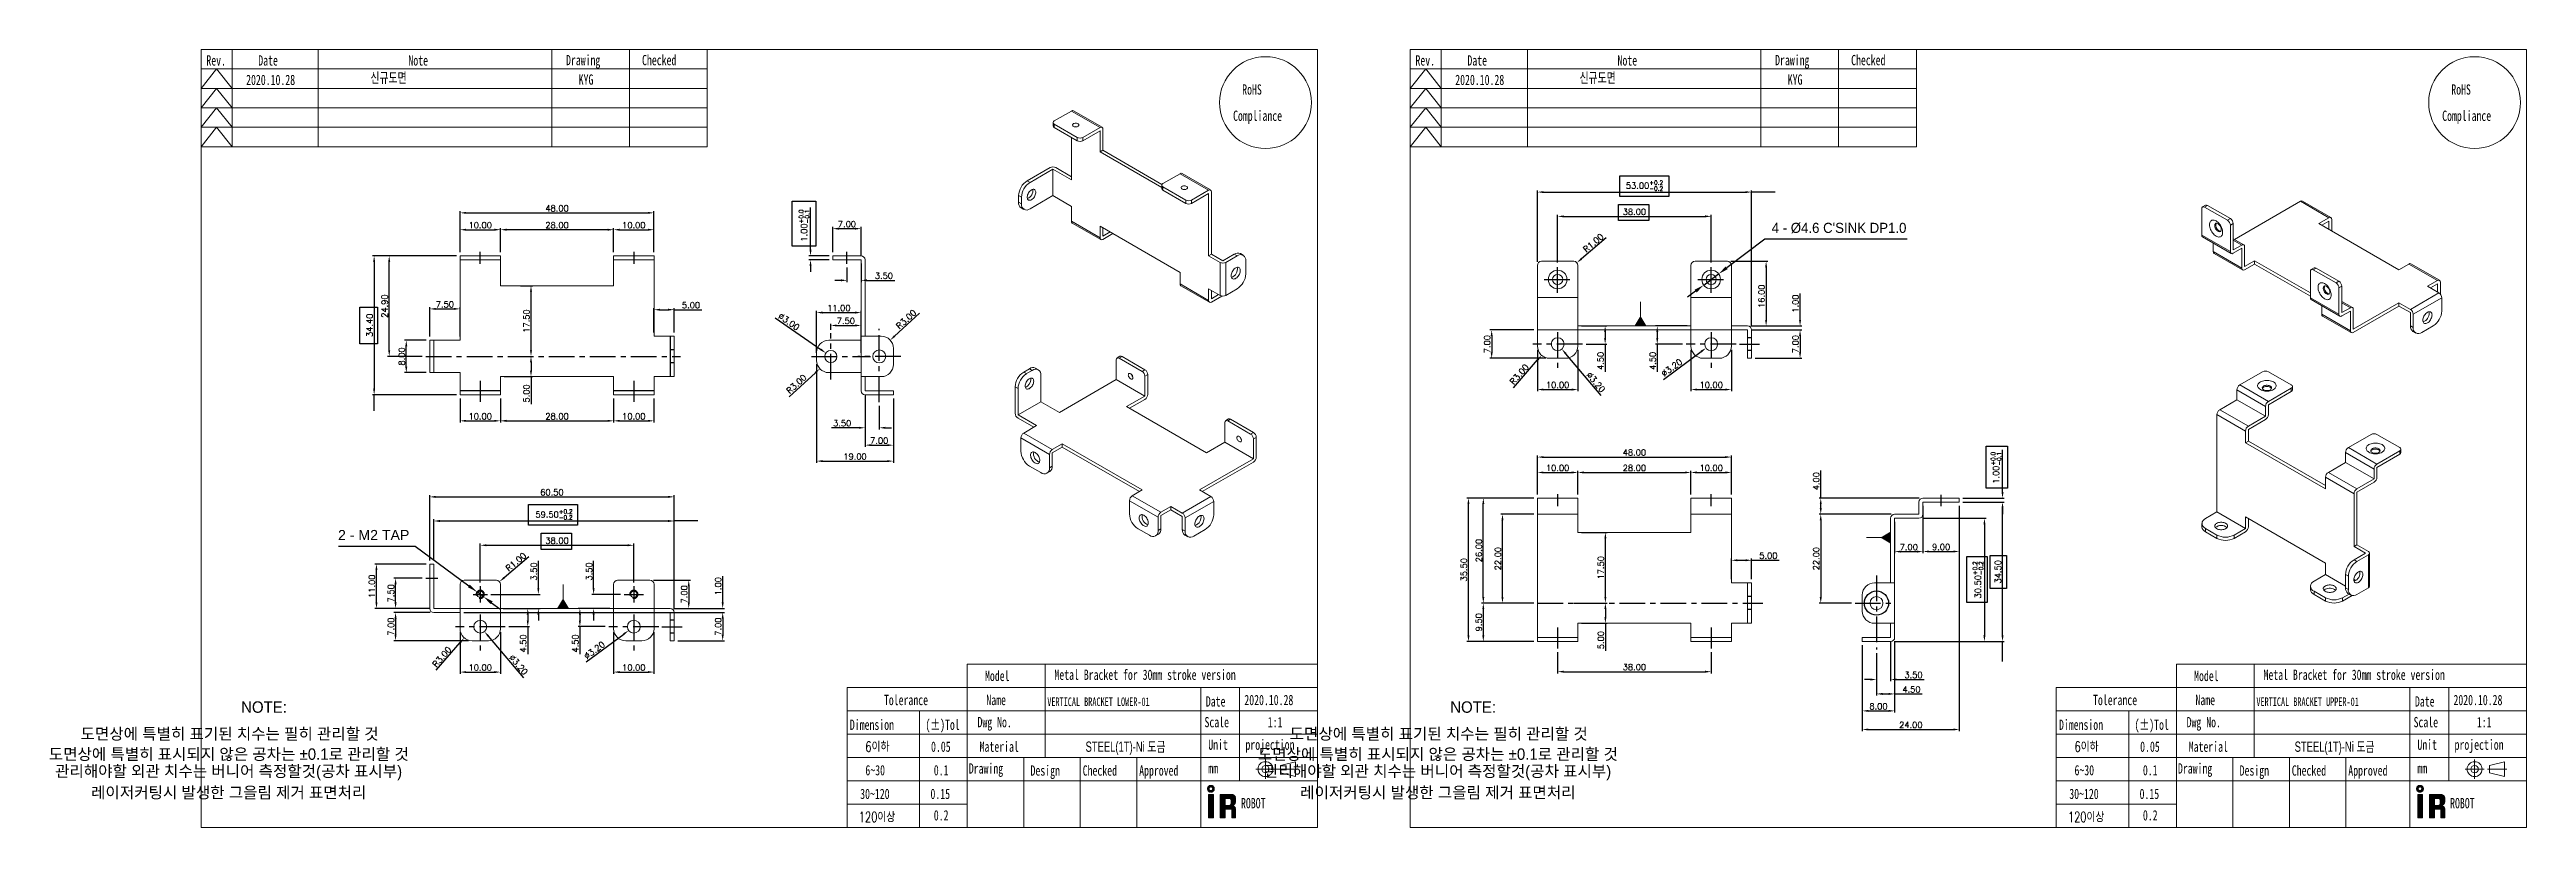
# Model space of a CAD drawing. Header units: millimetres. Extents: x 15 to 865, y 42 to 235.
# Drawn here: x 252 to 865, y 42 to 235 of the extents above; entities that cross this region are included whole.
import ezdxf

# ---------------------------------------------------------------- set-up
doc = ezdxf.new("R2010")
doc.units = ezdxf.units.MM
doc.header["$LTSCALE"] = 0.5
for name, pattern in [('CENTER', [0.6, 0.375, -0.075, 0.075, -0.075]), ('CENTERX2', [20.32, 12.7, -2.54, 2.54, -2.54]), ('HIDDEN', [1.905, 1.27, -0.635])]:
    doc.linetypes.add(name, pattern=pattern)
for name, color, linetype in [('4', 2, 'HIDDEN'), ('CENTER', 1, 'CENTERX2'), ('LOGO', 100, 'Continuous'), ('TEXT', 102, 'Continuous')]:
    doc.layers.add(name, color=color, linetype=linetype)
doc.styles.add('SLDTEXTSTYLE0', font='TXT', dxfattribs={"width": 0.7})
doc.styles.add('SLDTEXTSTYLE1', font='TXT', dxfattribs={"width": 0.7, "bigfont": 'bigfont'})
doc.styles.get("Standard").update_dxf_attribs({"font": 'arial.ttf'})
doc.styles.add('USER2', font='SIMPLEX.SHX')
doc.dimstyles.new('BASE60', dxfattribs={"dimscale": 0.6, "dimtxt": 2.5, "dimasz": 2.5, "dimexe": 0.7, "dimexo": 1.5, "dimtad": 1, "dimzin": 1, "dimdsep": 46, "dimtxsty": 'USER2', "dimcen": 0, "dimclrd": 6, "dimclre": 6, "dimclrt": 3, "dimadec": 0, "dimazin": 0, "dimtfac": 1, "dimtofl": 0, "dimtmove": 0, "dimatfit": 3, "dimfxl": 1, "dimtolj": 1, "dimtzin": 0, "dimlwe": -1, "dimarcsym": 0})
doc.dimstyles.new('ISO-25', dxfattribs={"dimtxt": 2.5, "dimasz": 2.5, "dimexe": 1.25, "dimexo": 0.625, "dimtad": 1, "dimtxsty": 'Standard', "dimcen": 2.5, "dimadec": 0, "dimazin": 0, "dimtfac": 1, "dimtmove": 0, "dimatfit": 3, "dimfxl": 1, "dimarcsym": 0})

msp = doc.modelspace()

# ---------------------------------------------------------------- texts
at = {"color": 6, "lineweight": 9, "char_height": 2.5469, "attachment_point": 1}
for s, insert, style in [('Rev.', (291.076, 233.355), 'SLDTEXTSTYLE0'), ('Date', (303.926, 233.355), 'SLDTEXTSTYLE0'), ('Note', (341.085, 233.355), 'SLDTEXTSTYLE0'), ('Drawing', (380.085, 233.432), 'SLDTEXTSTYLE0'), ('Checked', (398.9, 233.432), 'SLDTEXTSTYLE0'), ('Rev.', (590.318, 233.355), 'SLDTEXTSTYLE0'), ('Date', (603.168, 233.355), 'SLDTEXTSTYLE0'), ('Note', (640.327, 233.355), 'SLDTEXTSTYLE0'), ('Drawing', (679.327, 233.432), 'SLDTEXTSTYLE0'), ('Checked', (698.142, 233.432), 'SLDTEXTSTYLE0'), ('RoHS', (547.431, 226.155), 'SLDTEXTSTYLE0'), ('RoHS', (846.673, 226.155), 'SLDTEXTSTYLE0'), ('Compliance', (545.173, 219.655), 'SLDTEXTSTYLE0'), ('Compliance', (844.415, 219.655), 'SLDTEXTSTYLE0'), ('Model', (483.783, 81.033), 'SLDTEXTSTYLE0'), ('Model', (783.025, 81.033), 'SLDTEXTSTYLE0'), ('Tolerance', (458.767, 75.069), 'SLDTEXTSTYLE0'), ('Name', (484.118, 75.069), 'SLDTEXTSTYLE0'), ('Date', (538.438, 74.715), 'SLDTEXTSTYLE0'), ('Tolerance', (758.009, 75.069), 'SLDTEXTSTYLE0'), ('Name', (783.36, 75.069), 'SLDTEXTSTYLE0'), ('Date', (837.68, 74.715), 'SLDTEXTSTYLE0'), ('Dimension', (450.34, 68.946), 'SLDTEXTSTYLE0'), ('(±)Tol', (469.043, 68.946), 'SLDTEXTSTYLE0'), ('Dwg No.', (481.929, 69.587), 'SLDTEXTSTYLE0'), ('Scale', (538.098, 69.587), 'SLDTEXTSTYLE0'), ('Dimension', (749.582, 68.946), 'SLDTEXTSTYLE0'), ('(±)Tol', (768.285, 68.946), 'SLDTEXTSTYLE0'), ('Dwg No.', (781.171, 69.587), 'SLDTEXTSTYLE0'), ('Scale', (837.34, 69.587), 'SLDTEXTSTYLE0'), ('6이하', (454.177, 63.514), 'SLDTEXTSTYLE1'), ('0.05', (470.423, 63.514), 'SLDTEXTSTYLE0'), ('Material', (482.453, 63.514), 'SLDTEXTSTYLE0'), ('Unit', (539.039, 64.008), 'SLDTEXTSTYLE0'), ('6이하', (753.419, 63.514), 'SLDTEXTSTYLE1'), ('0.05', (769.665, 63.514), 'SLDTEXTSTYLE0'), ('Material', (781.695, 63.514), 'SLDTEXTSTYLE0'), ('Unit', (838.281, 64.008), 'SLDTEXTSTYLE0'), ('6~30', (454.177, 57.691), 'SLDTEXTSTYLE0'), ('0.1', (471.111, 57.691), 'SLDTEXTSTYLE0'), ('Drawing', (479.781, 58.131), 'SLDTEXTSTYLE0'), ('Design', (495.051, 57.614), 'SLDTEXTSTYLE0'), ('Checked', (507.958, 57.614), 'SLDTEXTSTYLE0'), ('Approved', (521.939, 57.614), 'SLDTEXTSTYLE0'), ('mm', (539.039, 58.156), 'SLDTEXTSTYLE0'), ('6~30', (753.419, 57.691), 'SLDTEXTSTYLE0'), ('0.1', (770.353, 57.691), 'SLDTEXTSTYLE0'), ('Drawing', (779.024, 58.131), 'SLDTEXTSTYLE0'), ('Design', (794.293, 57.614), 'SLDTEXTSTYLE0'), ('Checked', (807.2, 57.614), 'SLDTEXTSTYLE0'), ('Approved', (821.181, 57.614), 'SLDTEXTSTYLE0'), ('mm', (838.281, 58.156), 'SLDTEXTSTYLE0'), ('30~120', (452.89, 51.836), 'SLDTEXTSTYLE0'), ('0.15', (470.284, 51.836), 'SLDTEXTSTYLE0'), ('30~120', (752.132, 51.836), 'SLDTEXTSTYLE0'), ('0.15', (769.527, 51.836), 'SLDTEXTSTYLE0'), ('120이상', (452.555, 46.116), 'SLDTEXTSTYLE1'), ('0.2', (471.111, 46.527), 'SLDTEXTSTYLE0'), ('120이상', (751.797, 46.116), 'SLDTEXTSTYLE1'), ('0.2', (770.353, 46.527), 'SLDTEXTSTYLE0')]:
    msp.add_mtext(s, dxfattribs=dict(at, insert=insert, style=style))
at = {"color": 2, "lineweight": 9, "attachment_point": 1, "style": 'SLDTEXTSTYLE0'}
for s, insert, char_height in [('2020.10.28', (300.916, 228.542), 2.5469), ('{\\fGulim|b0|i0|c129|p50;신규도면}', (331.684, 229.077), 2.54694), ('KYG', (383.215, 228.618), 2.5469), ('2020.10.28', (600.158, 228.542), 2.5469), ('{\\fGulim|b0|i0|c129|p50;신규도면}', (630.926, 229.077), 2.54694), ('KYG', (682.457, 228.618), 2.5469)]:
    msp.add_mtext(s, dxfattribs=dict(at, insert=insert, char_height=char_height))
at = {"color": 2, "char_height": 2.835, "attachment_point": 5, "style": 'USER2'}
for s, insert in [('{\\fGulim|b0|i0|c129|p50;NOTE:}', (305.346, 72.021)), ('{\\fGulim|b0|i0|c129|p50;NOTE:}', (604.588, 72.021)), ('{\\fGulim|b0|i0|c129|p50;도면상에 특별히 표시되지 않은 공차는 ±0.1로 관리할 것 }', (296.626, 60.248)), ('{\\fGulim|b0|i0|c129|p50;도면상에 특별히 표기된 치수는 필히 관리할 것}', (296.83, 65.275)), ('{\\fGulim|b0|i0|c129|p50;도면상에 특별히 표시되지 않은 공차는 ±0.1로 관리할 것 }', (595.868, 60.248)), ('{\\fGulim|b0|i0|c129|p50;도면상에 특별히 표기된 치수는 필히 관리할 것}', (596.072, 65.275)), ('{\\fGulim|b0|i0|c129|p50;관리해야할 외관 치수는 버니어 측정할것(공차 표시부)}', (296.577, 55.748)), ('{\\fGulim|b0|i0|c129|p50;관리해야할 외관 치수는 버니어 측정할것(공차 표시부)}', (595.819, 55.748)), ('{\\fGulim|b0|i0|c129|p50;레이저커팅시 발생한 그을림 제거 표면처리 }', (296.615, 50.747)), ('{\\fGulim|b0|i0|c129|p50;레이저커팅시 발생한 그을림 제거 표면처리 }', (595.857, 50.747))]:
    msp.add_mtext(s, dxfattribs=dict(at, insert=insert))
at = {"color": 7, "linetype": 'Continuous', "lineweight": 18, "char_height": 2.5469, "attachment_point": 1, "style": 'SLDTEXTSTYLE0'}
for insert in [(547.138, 49.53), (846.38, 49.53)]:
    msp.add_mtext('ROBOT', dxfattribs=dict(at, insert=insert))
at = {"layer": 'TEXT', "lineweight": 20, "attachment_point": 1, "style": 'SLDTEXTSTYLE0'}
for s, insert, char_height, width in [('Metal Bracket for 30mm stroke version', (500.96, 81.317), 2.54694, 76.95014), ('Metal Bracket for 30mm stroke version', (800.202, 81.317), 2.54694, 76.95014), ('VERTICAL BRACKET LOWER-01', (499.197, 74.422), 2.12924, 42.44082), ('2020.10.28', (547.961, 75.069), 2.5469, 50.76653), ('VERTICAL BRACKET UPPER-01', (798.439, 74.422), 2.12924, 42.44082), ('2020.10.28', (847.203, 75.069), 2.5469, 50.76653), ('1:1', (553.76, 69.587), 2.5469, 50.76653), ('1:1', (853.002, 69.587), 2.5469, 50.76653), ('{\\fGulim|b0|i0|c129|p50;STEEL(1T)-Ni 도금}', (508.663, 63.514), 2.54694, 50.76653), ('projection', (548.241, 64.008), 2.5469, 50.76653), ('{\\fGulim|b0|i0|c129|p50;STEEL(1T)-Ni 도금}', (807.905, 63.514), 2.54694, 50.76653), ('projection', (847.483, 64.008), 2.5469, 50.76653)]:
    msp.add_mtext(s, dxfattribs=dict(at, insert=insert, char_height=char_height, width=width))

# ---------------------------------------------------------------- blocks, each defined once
blk = doc.blocks.new('*D89')
at = {"layer": '4', "color": 6, "linetype": 'ByBlock'}
for p, q in [((353.86, 184.62), (353.86, 194.77)), ((401.86, 184.62), (401.86, 194.77))]:
    blk.add_line(p, q, dxfattribs=at)
at = {"layer": '4', "color": 6, "linetype": 'ByBlock', "lineweight": -2}
blk.add_line((355.36, 194.35), (400.36, 194.35), dxfattribs=at)
at = {"layer": '4', "color": 6, "linetype": 'ByBlock'}
for points in [[(355.36, 194.6), (355.36, 194.1), (353.86, 194.35)], [(400.36, 194.6), (400.36, 194.1), (401.86, 194.35)]]:
    blk.add_solid(points, dxfattribs=at)
at = {"layer": 'Defpoints', "color": 0, "linetype": 'ByBlock'}
for p in [(401.86, 194.35), (353.86, 183.72), (401.86, 183.72)]:
    blk.add_point(p, dxfattribs=at)
at = {"layer": '4', "color": 3, "linetype": 'ByBlock', "insert": (377.86, 195.47), "char_height": 1.5, "attachment_point": 5, "style": 'USER2'}
blk.add_mtext('\\A1;48.00', dxfattribs=at)
blk = doc.blocks.new('*D90')
at = {"layer": '4', "color": 6, "linetype": 'ByBlock'}
for p, q in [((352.96, 183.72), (332.18, 183.72)), ((352.96, 149.32), (332.18, 149.32))]:
    blk.add_line(p, q, dxfattribs=at)
at = {"layer": '4', "color": 6, "linetype": 'ByBlock', "lineweight": -2}
blk.add_line((332.6, 182.22), (332.6, 150.82), dxfattribs=at)
at = {"layer": '4', "color": 6, "linetype": 'ByBlock'}
for points in [[(332.35, 182.22), (332.85, 182.22), (332.6, 183.72)], [(332.35, 150.82), (332.85, 150.82), (332.6, 149.32)]]:
    blk.add_solid(points, dxfattribs=at)
at = {"layer": 'Defpoints', "color": 0, "linetype": 'ByBlock'}
for p in [(353.86, 183.72), (332.6, 149.32), (353.86, 149.32)]:
    blk.add_point(p, dxfattribs=at)
at = {"layer": '4', "color": 3, "linetype": 'ByBlock', "insert": (331.48, 166.52), "char_height": 1.5, "attachment_point": 5, "rotation": 90, "style": 'USER2'}
blk.add_mtext('\\A1;34.40', dxfattribs=at)
blk = doc.blocks.new('*D91')
at = {"layer": '4', "color": 6, "linetype": 'ByBlock'}
for p, q in [((352.96, 183.72), (335.91, 183.72)), ((344.46, 158.82), (335.91, 158.82))]:
    blk.add_line(p, q, dxfattribs=at)
at = {"layer": '4', "color": 6, "linetype": 'ByBlock', "lineweight": -2}
blk.add_line((336.33, 160.32), (336.33, 182.22), dxfattribs=at)
at = {"layer": '4', "color": 6, "linetype": 'ByBlock'}
for points in [[(336.08, 182.22), (336.58, 182.22), (336.33, 183.72)], [(336.08, 160.32), (336.58, 160.32), (336.33, 158.82)]]:
    blk.add_solid(points, dxfattribs=at)
at = {"layer": 'Defpoints', "color": 0, "linetype": 'ByBlock'}
for p in [(336.33, 183.72), (353.86, 183.72), (345.36, 158.82)]:
    blk.add_point(p, dxfattribs=at)
at = {"layer": '4', "color": 3, "linetype": 'ByBlock', "insert": (335.2, 171.27), "char_height": 1.5, "attachment_point": 5, "rotation": 90, "style": 'USER2'}
blk.add_mtext('\\A1;24.90', dxfattribs=at)
blk = doc.blocks.new('*D92')
at = {"layer": '4', "color": 6, "linetype": 'ByBlock'}
for p, q in [((401.86, 164.72), (401.86, 170.8)), ((406.86, 164.72), (406.86, 170.8))]:
    blk.add_line(p, q, dxfattribs=at)
at = {"layer": '4', "color": 6, "linetype": 'ByBlock', "lineweight": -2}
for p, q in [((403.36, 170.38), (405.36, 170.38)), ((406.86, 170.38), (413.68, 170.38))]:
    blk.add_line(p, q, dxfattribs=at)
at = {"layer": '4', "color": 6, "linetype": 'ByBlock'}
for points in [[(403.36, 170.63), (403.36, 170.13), (401.86, 170.38)], [(405.36, 170.63), (405.36, 170.13), (406.86, 170.38)]]:
    blk.add_solid(points, dxfattribs=at)
at = {"layer": 'Defpoints', "color": 0, "linetype": 'ByBlock'}
for p in [(406.86, 170.38), (401.86, 163.82), (406.86, 163.82)]:
    blk.add_point(p, dxfattribs=at)
at = {"layer": '4', "color": 3, "linetype": 'ByBlock', "insert": (411.02, 171.5), "char_height": 1.5, "attachment_point": 5, "style": 'USER2'}
blk.add_mtext('\\A1;5.00', dxfattribs=at)
blk = doc.blocks.new('*D93')
at = {"layer": '4', "color": 6, "linetype": 'ByBlock'}
for p, q in [((345.46, 162.82), (340.13, 162.82)), ((345.46, 154.82), (340.13, 154.82))]:
    blk.add_line(p, q, dxfattribs=at)
at = {"layer": '4', "color": 6, "linetype": 'ByBlock', "lineweight": -2}
blk.add_line((340.55, 156.32), (340.55, 161.32), dxfattribs=at)
at = {"layer": '4', "color": 6, "linetype": 'ByBlock'}
for points in [[(340.3, 161.32), (340.8, 161.32), (340.55, 162.82)], [(340.3, 156.32), (340.8, 156.32), (340.55, 154.82)]]:
    blk.add_solid(points, dxfattribs=at)
at = {"layer": 'Defpoints', "color": 0, "linetype": 'ByBlock'}
for p in [(340.55, 162.82), (346.36, 162.82), (346.36, 154.82)]:
    blk.add_point(p, dxfattribs=at)
at = {"layer": '4', "color": 3, "linetype": 'ByBlock', "insert": (339.43, 158.82), "char_height": 1.5, "attachment_point": 5, "rotation": 90, "style": 'USER2'}
blk.add_mtext('\\A1;8.00', dxfattribs=at)
blk = doc.blocks.new('*D94')
at = {"layer": '4', "color": 6, "linetype": 'ByBlock'}
for p, q in [((346.36, 163.72), (346.36, 171)), ((353.86, 163.72), (353.86, 171))]:
    blk.add_line(p, q, dxfattribs=at)
at = {"layer": '4', "color": 6, "linetype": 'ByBlock', "lineweight": -2}
blk.add_line((347.86, 170.58), (352.36, 170.58), dxfattribs=at)
at = {"layer": '4', "color": 6, "linetype": 'ByBlock'}
for points in [[(347.86, 170.83), (347.86, 170.33), (346.36, 170.58)], [(352.36, 170.83), (352.36, 170.33), (353.86, 170.58)]]:
    blk.add_solid(points, dxfattribs=at)
at = {"layer": 'Defpoints', "color": 0, "linetype": 'ByBlock'}
for p in [(353.86, 170.58), (346.36, 162.82), (353.86, 162.82)]:
    blk.add_point(p, dxfattribs=at)
at = {"layer": '4', "color": 3, "linetype": 'ByBlock', "insert": (350.11, 171.7), "char_height": 1.5, "attachment_point": 5, "style": 'USER2'}
blk.add_mtext('\\A1;7.50', dxfattribs=at)
blk = doc.blocks.new('*D95')
at = {"layer": '4', "color": 6, "linetype": 'ByBlock'}
for p, q in [((391.86, 184.62), (391.86, 190.6)), ((401.86, 184.62), (401.86, 190.6))]:
    blk.add_line(p, q, dxfattribs=at)
at = {"layer": '4', "color": 6, "linetype": 'ByBlock', "lineweight": -2}
blk.add_line((393.36, 190.18), (400.36, 190.18), dxfattribs=at)
at = {"layer": '4', "color": 6, "linetype": 'ByBlock'}
for points in [[(393.36, 190.43), (393.36, 189.93), (391.86, 190.18)], [(400.36, 190.43), (400.36, 189.93), (401.86, 190.18)]]:
    blk.add_solid(points, dxfattribs=at)
at = {"layer": 'Defpoints', "color": 0, "linetype": 'ByBlock'}
for p in [(401.86, 190.18), (391.86, 183.72), (401.86, 183.72)]:
    blk.add_point(p, dxfattribs=at)
at = {"layer": '4', "color": 3, "linetype": 'ByBlock', "insert": (396.86, 191.3), "char_height": 1.5, "attachment_point": 5, "style": 'USER2'}
blk.add_mtext('\\A1;10.00', dxfattribs=at)
blk = doc.blocks.new('*D96')
at = {"layer": '4', "color": 6, "linetype": 'ByBlock'}
for p, q in [((363.86, 184.62), (363.86, 190.6)), ((391.86, 184.62), (391.86, 190.6))]:
    blk.add_line(p, q, dxfattribs=at)
at = {"layer": '4', "color": 6, "linetype": 'ByBlock', "lineweight": -2}
blk.add_line((390.36, 190.18), (365.36, 190.18), dxfattribs=at)
at = {"layer": '4', "color": 6, "linetype": 'ByBlock'}
for points in [[(365.36, 190.43), (365.36, 189.93), (363.86, 190.18)], [(390.36, 190.43), (390.36, 189.93), (391.86, 190.18)]]:
    blk.add_solid(points, dxfattribs=at)
at = {"layer": 'Defpoints', "color": 0, "linetype": 'ByBlock'}
for p in [(363.86, 190.18), (363.86, 183.72), (391.86, 183.72)]:
    blk.add_point(p, dxfattribs=at)
at = {"layer": '4', "color": 3, "linetype": 'ByBlock', "insert": (377.86, 191.3), "char_height": 1.5, "attachment_point": 5, "style": 'USER2'}
blk.add_mtext('\\A1;28.00', dxfattribs=at)
blk = doc.blocks.new('*D97')
at = {"layer": '4', "color": 6, "linetype": 'ByBlock'}
for p, q in [((353.86, 184.62), (353.86, 190.6)), ((363.86, 184.62), (363.86, 190.6))]:
    blk.add_line(p, q, dxfattribs=at)
at = {"layer": '4', "color": 6, "linetype": 'ByBlock', "lineweight": -2}
blk.add_line((355.36, 190.18), (362.36, 190.18), dxfattribs=at)
at = {"layer": '4', "color": 6, "linetype": 'ByBlock'}
for points in [[(355.36, 190.43), (355.36, 189.93), (353.86, 190.18)], [(362.36, 190.43), (362.36, 189.93), (363.86, 190.18)]]:
    blk.add_solid(points, dxfattribs=at)
at = {"layer": 'Defpoints', "color": 0, "linetype": 'ByBlock'}
for p in [(363.86, 190.18), (353.86, 183.72), (363.86, 183.72)]:
    blk.add_point(p, dxfattribs=at)
at = {"layer": '4', "color": 3, "linetype": 'ByBlock', "insert": (358.86, 191.3), "char_height": 1.5, "attachment_point": 5, "style": 'USER2'}
blk.add_mtext('\\A1;10.00', dxfattribs=at)
blk = doc.blocks.new('*D98')
at = {"layer": '4', "color": 6, "linetype": 'ByBlock'}
for p, q in [((353.86, 148.42), (353.86, 142.46)), ((363.86, 148.42), (363.86, 142.46))]:
    blk.add_line(p, q, dxfattribs=at)
at = {"layer": '4', "color": 6, "linetype": 'ByBlock', "lineweight": -2}
blk.add_line((355.36, 142.88), (362.36, 142.88), dxfattribs=at)
at = {"layer": '4', "color": 6, "linetype": 'ByBlock'}
for points in [[(355.36, 143.13), (355.36, 142.63), (353.86, 142.88)], [(362.36, 143.13), (362.36, 142.63), (363.86, 142.88)]]:
    blk.add_solid(points, dxfattribs=at)
at = {"layer": 'Defpoints', "color": 0, "linetype": 'ByBlock'}
for p in [(353.86, 149.32), (363.86, 149.32), (363.86, 142.88)]:
    blk.add_point(p, dxfattribs=at)
at = {"layer": '4', "color": 3, "linetype": 'ByBlock', "insert": (358.86, 144), "char_height": 1.5, "attachment_point": 5, "style": 'USER2'}
blk.add_mtext('\\A1;10.00', dxfattribs=at)
blk = doc.blocks.new('*D99')
at = {"layer": '4', "color": 6, "linetype": 'ByBlock'}
for p, q in [((363.86, 148.42), (363.86, 142.46)), ((391.86, 148.42), (391.86, 142.46))]:
    blk.add_line(p, q, dxfattribs=at)
at = {"layer": '4', "color": 6, "linetype": 'ByBlock', "lineweight": -2}
blk.add_line((365.36, 142.88), (390.36, 142.88), dxfattribs=at)
at = {"layer": '4', "color": 6, "linetype": 'ByBlock'}
for points in [[(365.36, 143.13), (365.36, 142.63), (363.86, 142.88)], [(390.36, 143.13), (390.36, 142.63), (391.86, 142.88)]]:
    blk.add_solid(points, dxfattribs=at)
at = {"layer": 'Defpoints', "color": 0, "linetype": 'ByBlock'}
for p in [(363.86, 149.32), (391.86, 149.32), (391.86, 142.88)]:
    blk.add_point(p, dxfattribs=at)
at = {"layer": '4', "color": 3, "linetype": 'ByBlock', "insert": (377.86, 144), "char_height": 1.5, "attachment_point": 5, "style": 'USER2'}
blk.add_mtext('\\A1;28.00', dxfattribs=at)
blk = doc.blocks.new('*D100')
at = {"layer": '4', "color": 6, "linetype": 'ByBlock'}
for p, q in [((391.86, 148.42), (391.86, 142.46)), ((401.86, 148.42), (401.86, 142.46))]:
    blk.add_line(p, q, dxfattribs=at)
at = {"layer": '4', "color": 6, "linetype": 'ByBlock', "lineweight": -2}
blk.add_line((393.36, 142.88), (400.36, 142.88), dxfattribs=at)
at = {"layer": '4', "color": 6, "linetype": 'ByBlock'}
for points in [[(393.36, 143.13), (393.36, 142.63), (391.86, 142.88)], [(400.36, 143.13), (400.36, 142.63), (401.86, 142.88)]]:
    blk.add_solid(points, dxfattribs=at)
at = {"layer": 'Defpoints', "color": 0, "linetype": 'ByBlock'}
for p in [(391.86, 149.32), (401.86, 149.32), (401.86, 142.88)]:
    blk.add_point(p, dxfattribs=at)
at = {"layer": '4', "color": 3, "linetype": 'ByBlock', "insert": (396.86, 144), "char_height": 1.5, "attachment_point": 5, "style": 'USER2'}
blk.add_mtext('\\A1;10.00', dxfattribs=at)
blk = doc.blocks.new('*D101')
at = {"layer": '4', "color": 6, "linetype": 'ByBlock'}
for p, q in [((368.85, 176.32), (371.84, 176.32)), ((366.91, 158.82), (371.84, 158.82))]:
    blk.add_line(p, q, dxfattribs=at)
at = {"layer": '4', "color": 6, "linetype": 'ByBlock', "lineweight": -2}
blk.add_line((371.42, 160.32), (371.42, 174.82), dxfattribs=at)
at = {"layer": '4', "color": 6, "linetype": 'ByBlock'}
for points in [[(371.17, 174.82), (371.67, 174.82), (371.42, 176.32)], [(371.17, 160.32), (371.67, 160.32), (371.42, 158.82)]]:
    blk.add_solid(points, dxfattribs=at)
at = {"layer": 'Defpoints', "color": 0, "linetype": 'ByBlock'}
for p in [(367.95, 176.32), (371.42, 176.32), (366.01, 158.82)]:
    blk.add_point(p, dxfattribs=at)
at = {"layer": '4', "color": 3, "linetype": 'ByBlock', "insert": (370.29, 167.57), "char_height": 1.5, "attachment_point": 5, "rotation": 90, "style": 'USER2'}
blk.add_mtext('\\A1;17.50', dxfattribs=at)
blk = doc.blocks.new('*D102')
at = {"layer": '4', "color": 6, "linetype": 'ByBlock'}
for p, q in [((364.76, 153.82), (371.84, 153.82)), ((366.91, 158.82), (371.84, 158.82))]:
    blk.add_line(p, q, dxfattribs=at)
at = {"layer": '4', "color": 6, "linetype": 'ByBlock', "lineweight": -2}
for p, q in [((371.42, 157.32), (371.42, 155.32)), ((371.42, 153.82), (371.42, 147))]:
    blk.add_line(p, q, dxfattribs=at)
at = {"layer": '4', "color": 6, "linetype": 'ByBlock'}
for points in [[(371.17, 157.32), (371.67, 157.32), (371.42, 158.82)], [(371.17, 155.32), (371.67, 155.32), (371.42, 153.82)]]:
    blk.add_solid(points, dxfattribs=at)
at = {"layer": 'Defpoints', "color": 0, "linetype": 'ByBlock'}
for p in [(363.86, 153.82), (366.01, 158.82), (371.42, 153.82)]:
    blk.add_point(p, dxfattribs=at)
at = {"layer": '4', "color": 3, "linetype": 'ByBlock', "insert": (370.29, 149.66), "char_height": 1.5, "attachment_point": 5, "rotation": 90, "style": 'USER2'}
blk.add_mtext('\\A1;5.00', dxfattribs=at)
blk = doc.blocks.new('*D103')
at = {"layer": '4', "color": 6, "linetype": 'ByBlock'}
for p, q in [((446.11, 184.62), (446.11, 190.86)), ((453.11, 183.62), (453.11, 190.86))]:
    blk.add_line(p, q, dxfattribs=at)
at = {"layer": '4', "color": 6, "linetype": 'ByBlock', "lineweight": -2}
blk.add_line((447.61, 190.44), (451.61, 190.44), dxfattribs=at)
at = {"layer": '4', "color": 6, "linetype": 'ByBlock'}
for points in [[(447.61, 190.69), (447.61, 190.19), (446.11, 190.44)], [(451.61, 190.69), (451.61, 190.19), (453.11, 190.44)]]:
    blk.add_solid(points, dxfattribs=at)
at = {"layer": 'Defpoints', "color": 0, "linetype": 'ByBlock'}
for p in [(453.11, 190.44), (446.11, 183.72), (453.11, 182.72)]:
    blk.add_point(p, dxfattribs=at)
at = {"layer": '4', "color": 3, "linetype": 'ByBlock', "insert": (449.61, 191.57), "char_height": 1.5, "attachment_point": 5, "style": 'USER2'}
blk.add_mtext('\\A1;7.00', dxfattribs=at)
blk = doc.blocks.new('*D104')
at = {"layer": '4', "color": 6, "linetype": 'ByBlock'}
for p, q in [((442.11, 159.72), (442.11, 170.09)), ((453.11, 159.72), (453.11, 170.09))]:
    blk.add_line(p, q, dxfattribs=at)
at = {"layer": '4', "color": 6, "linetype": 'ByBlock', "lineweight": -2}
blk.add_line((443.61, 169.67), (451.61, 169.67), dxfattribs=at)
at = {"layer": '4', "color": 6, "linetype": 'ByBlock'}
for points in [[(443.61, 169.92), (443.61, 169.42), (442.11, 169.67)], [(451.61, 169.92), (451.61, 169.42), (453.11, 169.67)]]:
    blk.add_solid(points, dxfattribs=at)
at = {"layer": 'Defpoints', "color": 0, "linetype": 'ByBlock'}
for p in [(453.11, 169.67), (442.11, 158.82), (453.11, 158.82)]:
    blk.add_point(p, dxfattribs=at)
at = {"layer": '4', "color": 3, "linetype": 'ByBlock', "insert": (447.61, 170.79), "char_height": 1.5, "attachment_point": 5, "style": 'USER2'}
blk.add_mtext('\\A1;11.00', dxfattribs=at)
blk = doc.blocks.new('*D105')
at = {"layer": '4', "color": 6, "linetype": 'ByBlock'}
for p, q in [((445.61, 165.44), (445.61, 166.9)), ((453.11, 163.72), (453.11, 166.9))]:
    blk.add_line(p, q, dxfattribs=at)
at = {"layer": '4', "color": 6, "linetype": 'ByBlock', "lineweight": -2}
blk.add_line((447.11, 166.48), (451.61, 166.48), dxfattribs=at)
at = {"layer": '4', "color": 6, "linetype": 'ByBlock'}
for points in [[(447.11, 166.73), (447.11, 166.23), (445.61, 166.48)], [(451.61, 166.73), (451.61, 166.23), (453.11, 166.48)]]:
    blk.add_solid(points, dxfattribs=at)
at = {"layer": 'Defpoints', "color": 0, "linetype": 'ByBlock'}
for p in [(453.11, 166.48), (445.61, 164.54), (453.11, 162.82)]:
    blk.add_point(p, dxfattribs=at)
at = {"layer": '4', "color": 3, "linetype": 'ByBlock', "insert": (449.36, 167.61), "char_height": 1.5, "attachment_point": 5, "style": 'USER2'}
blk.add_mtext('\\A1;7.50', dxfattribs=at)
blk = doc.blocks.new('*D106')
at = {"layer": '4', "color": 6, "linetype": 'ByBlock', "lineweight": -2}
blk.add_line((431.86, 168.39), (443.15, 160.53), dxfattribs=at)
at = {"layer": '4', "color": 6, "linetype": 'ByBlock'}
blk.add_solid([(443.29, 160.74), (443.01, 160.33), (444.38, 159.68)], dxfattribs=at)
at = {"layer": 'Defpoints', "color": 0, "linetype": 'ByBlock'}
for p in [(444.38, 159.68), (446.84, 157.96)]:
    blk.add_point(p, dxfattribs=at)
at = {"layer": '4', "color": 3, "linetype": 'ByBlock', "insert": (435.25, 167.41), "char_height": 1.5, "attachment_point": 5, "rotation": 325.1486, "style": 'USER2'}
blk.add_mtext('\\A1;∅3.00', dxfattribs=at)
blk = doc.blocks.new('*D107')
at = {"layer": '4', "color": 6, "linetype": 'ByBlock'}
for p, q in [((449.61, 180.82), (449.61, 177.23)), ((453.11, 181.82), (453.11, 177.23))]:
    blk.add_line(p, q, dxfattribs=at)
at = {"layer": '4', "color": 6, "linetype": 'ByBlock', "lineweight": -2}
for p, q in [((448.11, 177.65), (446.61, 177.65)), ((454.61, 177.65), (461.43, 177.65))]:
    blk.add_line(p, q, dxfattribs=at)
at = {"layer": '4', "color": 6, "linetype": 'ByBlock'}
for points in [[(448.11, 177.9), (448.11, 177.4), (449.61, 177.65)], [(454.61, 177.9), (454.61, 177.4), (453.11, 177.65)]]:
    blk.add_solid(points, dxfattribs=at)
at = {"layer": 'Defpoints', "color": 0, "linetype": 'ByBlock'}
for p in [(449.61, 181.72), (453.11, 182.72), (453.11, 177.65)]:
    blk.add_point(p, dxfattribs=at)
at = {"layer": '4', "color": 3, "linetype": 'ByBlock', "insert": (458.77, 178.78), "char_height": 1.5, "attachment_point": 5, "style": 'USER2'}
blk.add_mtext('\\A1;3.50', dxfattribs=at)
blk = doc.blocks.new('*D108')
at = {"layer": '4', "color": 6, "linetype": 'ByBlock'}
for p, q in [((454.11, 149.42), (454.11, 136.44)), ((461.11, 148.42), (461.11, 136.44))]:
    blk.add_line(p, q, dxfattribs=at)
at = {"layer": '4', "color": 6, "linetype": 'ByBlock', "lineweight": -2}
blk.add_line((455.61, 136.86), (459.61, 136.86), dxfattribs=at)
at = {"layer": '4', "color": 6, "linetype": 'ByBlock'}
for points in [[(455.61, 137.11), (455.61, 136.61), (454.11, 136.86)], [(459.61, 137.11), (459.61, 136.61), (461.11, 136.86)]]:
    blk.add_solid(points, dxfattribs=at)
at = {"layer": 'Defpoints', "color": 0, "linetype": 'ByBlock'}
for p in [(454.11, 150.32), (461.11, 149.32), (461.11, 136.86)]:
    blk.add_point(p, dxfattribs=at)
at = {"layer": '4', "color": 3, "linetype": 'ByBlock', "insert": (457.61, 137.98), "char_height": 1.5, "attachment_point": 5, "style": 'USER2'}
blk.add_mtext('\\A1;7.00', dxfattribs=at)
blk = doc.blocks.new('*D109')
at = {"layer": '4', "color": 6, "linetype": 'ByBlock'}
for p, q in [((454.11, 149.42), (454.11, 140.74)), ((457.61, 146.63), (457.61, 140.74))]:
    blk.add_line(p, q, dxfattribs=at)
at = {"layer": '4', "color": 6, "linetype": 'ByBlock', "lineweight": -2}
for p, q in [((452.61, 141.16), (445.79, 141.16)), ((459.11, 141.16), (460.61, 141.16))]:
    blk.add_line(p, q, dxfattribs=at)
at = {"layer": '4', "color": 6, "linetype": 'ByBlock'}
for points in [[(452.61, 141.41), (452.61, 140.91), (454.11, 141.16)], [(459.11, 141.41), (459.11, 140.91), (457.61, 141.16)]]:
    blk.add_solid(points, dxfattribs=at)
at = {"layer": 'Defpoints', "color": 0, "linetype": 'ByBlock'}
for p in [(454.11, 150.32), (457.61, 147.53), (457.61, 141.16)]:
    blk.add_point(p, dxfattribs=at)
at = {"layer": '4', "color": 3, "linetype": 'ByBlock', "insert": (448.45, 142.29), "char_height": 1.5, "attachment_point": 5, "style": 'USER2'}
blk.add_mtext('\\A1;3.50', dxfattribs=at)
blk = doc.blocks.new('*D110')
at = {"layer": '4', "color": 6, "linetype": 'ByBlock', "lineweight": -2}
blk.add_line((467.55, 169.49), (461.42, 163.86), dxfattribs=at)
at = {"layer": '4', "color": 6, "linetype": 'ByBlock'}
blk.add_solid([(461.25, 164.05), (461.59, 163.68), (460.32, 162.85)], dxfattribs=at)
at = {"layer": 'Defpoints', "color": 0, "linetype": 'ByBlock'}
for p in [(458.11, 160.82), (460.32, 162.85)]:
    blk.add_point(p, dxfattribs=at)
at = {"layer": '4', "color": 3, "linetype": 'ByBlock', "insert": (464.28, 168.01), "char_height": 1.5, "attachment_point": 5, "rotation": 42.58937, "style": 'USER2'}
blk.add_mtext('\\A1;R3.00', dxfattribs=at)
blk = doc.blocks.new('*D111')
at = {"layer": '4', "color": 6, "linetype": 'ByBlock', "lineweight": -2}
blk.add_line((435.34, 148.85), (441.79, 154.78), dxfattribs=at)
at = {"layer": '4', "color": 6, "linetype": 'ByBlock'}
blk.add_solid([(441.63, 154.96), (441.96, 154.59), (442.9, 155.79)], dxfattribs=at)
at = {"layer": 'Defpoints', "color": 0, "linetype": 'ByBlock'}
for p in [(442.9, 155.79), (445.11, 157.82)]:
    blk.add_point(p, dxfattribs=at)
at = {"layer": '4', "color": 3, "linetype": 'ByBlock', "insert": (437.09, 151.99), "char_height": 1.5, "attachment_point": 5, "rotation": 42.53622, "style": 'USER2'}
blk.add_mtext('\\A1;R3.00', dxfattribs=at)
blk = doc.blocks.new('*D112')
at = {"layer": '4', "color": 6, "linetype": 'ByBlock'}
for p, q in [((344.46, 103.94), (337.48, 103.94)), ((346.46, 96.44), (337.48, 96.44))]:
    blk.add_line(p, q, dxfattribs=at)
at = {"layer": '4', "color": 6, "linetype": 'ByBlock', "lineweight": -2}
blk.add_line((337.9, 97.94), (337.9, 102.44), dxfattribs=at)
at = {"layer": '4', "color": 6, "linetype": 'ByBlock'}
for points in [[(337.65, 102.44), (338.15, 102.44), (337.9, 103.94)], [(337.65, 97.94), (338.15, 97.94), (337.9, 96.44)]]:
    blk.add_solid(points, dxfattribs=at)
at = {"layer": 'Defpoints', "color": 0, "linetype": 'ByBlock'}
for p in [(337.9, 103.94), (345.36, 103.94), (347.36, 96.44)]:
    blk.add_point(p, dxfattribs=at)
at = {"layer": '4', "color": 3, "linetype": 'ByBlock', "insert": (336.77, 100.19), "char_height": 1.5, "attachment_point": 5, "rotation": 90, "style": 'USER2'}
blk.add_mtext('\\A1;7.50', dxfattribs=at)
blk = doc.blocks.new('*D113')
at = {"layer": '4', "color": 6, "linetype": 'ByBlock'}
for p, q in [((358.86, 102.84), (358.86, 112.5)), ((396.86, 102.84), (396.86, 112.5))]:
    blk.add_line(p, q, dxfattribs=at)
at = {"layer": '4', "color": 6, "linetype": 'ByBlock', "lineweight": -2}
blk.add_line((360.36, 112.08), (395.36, 112.08), dxfattribs=at)
at = {"layer": '4', "color": 6, "linetype": 'ByBlock'}
for points in [[(360.36, 112.33), (360.36, 111.83), (358.86, 112.08)], [(395.36, 112.33), (395.36, 111.83), (396.86, 112.08)]]:
    blk.add_solid(points, dxfattribs=at)
at = {"layer": 'Defpoints', "color": 0, "linetype": 'ByBlock'}
for p in [(396.86, 112.08), (358.86, 101.94), (396.86, 101.94)]:
    blk.add_point(p, dxfattribs=at)
at = {"layer": '4', "color": 3, "linetype": 'ByBlock', "insert": (377.86, 113.21), "char_height": 1.5, "attachment_point": 5, "style": 'USER2'}
blk.add_mtext('\\A1;38.00', dxfattribs=at)
blk = doc.blocks.new('*D114')
at = {"layer": '4', "color": 6, "linetype": 'ByBlock'}
for p, q in [((354.76, 95.44), (419.28, 95.44)), ((407.76, 88.44), (419.28, 88.44))]:
    blk.add_line(p, q, dxfattribs=at)
at = {"layer": '4', "color": 6, "linetype": 'ByBlock', "lineweight": -2}
blk.add_line((418.86, 93.94), (418.86, 89.94), dxfattribs=at)
at = {"layer": '4', "color": 6, "linetype": 'ByBlock'}
for points in [[(418.61, 93.94), (419.11, 93.94), (418.86, 95.44)], [(418.61, 89.94), (419.11, 89.94), (418.86, 88.44)]]:
    blk.add_solid(points, dxfattribs=at)
at = {"layer": 'Defpoints', "color": 0, "linetype": 'ByBlock'}
for p in [(353.86, 95.44), (406.86, 88.44), (418.86, 88.44)]:
    blk.add_point(p, dxfattribs=at)
at = {"layer": '4', "color": 3, "linetype": 'ByBlock', "insert": (417.74, 91.94), "char_height": 1.5, "attachment_point": 5, "rotation": 90, "style": 'USER2'}
blk.add_mtext('\\A1;7.00', dxfattribs=at)
blk = doc.blocks.new('*D115')
at = {"layer": '4', "color": 6, "linetype": 'ByBlock'}
for p, q in [((345.46, 107.44), (332.75, 107.44)), ((346.46, 96.44), (332.75, 96.44))]:
    blk.add_line(p, q, dxfattribs=at)
at = {"layer": '4', "color": 6, "linetype": 'ByBlock', "lineweight": -2}
blk.add_line((333.17, 97.94), (333.17, 105.94), dxfattribs=at)
at = {"layer": '4', "color": 6, "linetype": 'ByBlock'}
for points in [[(332.92, 105.94), (333.42, 105.94), (333.17, 107.44)], [(332.92, 97.94), (333.42, 97.94), (333.17, 96.44)]]:
    blk.add_solid(points, dxfattribs=at)
at = {"layer": 'Defpoints', "color": 0, "linetype": 'ByBlock'}
for p in [(333.17, 107.44), (346.36, 107.44), (347.36, 96.44)]:
    blk.add_point(p, dxfattribs=at)
at = {"layer": '4', "color": 3, "linetype": 'ByBlock', "insert": (332.04, 101.94), "char_height": 1.5, "attachment_point": 5, "rotation": 90, "style": 'USER2'}
blk.add_mtext('\\A1;11.00', dxfattribs=at)
blk = doc.blocks.new('*D116')
at = {"layer": '4', "color": 6, "linetype": 'ByBlock'}
for p, q in [((401.76, 103.44), (410.88, 103.44)), ((406.76, 96.44), (410.88, 96.44))]:
    blk.add_line(p, q, dxfattribs=at)
at = {"layer": '4', "color": 6, "linetype": 'ByBlock', "lineweight": -2}
blk.add_line((410.46, 101.94), (410.46, 97.94), dxfattribs=at)
at = {"layer": '4', "color": 6, "linetype": 'ByBlock'}
for points in [[(410.21, 101.94), (410.71, 101.94), (410.46, 103.44)], [(410.21, 97.94), (410.71, 97.94), (410.46, 96.44)]]:
    blk.add_solid(points, dxfattribs=at)
at = {"layer": 'Defpoints', "color": 0, "linetype": 'ByBlock'}
for p in [(400.86, 103.44), (405.86, 96.44), (410.46, 96.44)]:
    blk.add_point(p, dxfattribs=at)
at = {"layer": '4', "color": 3, "linetype": 'ByBlock', "insert": (409.33, 99.94), "char_height": 1.5, "attachment_point": 5, "rotation": 90, "style": 'USER2'}
blk.add_mtext('\\A1;7.00', dxfattribs=at)
blk = doc.blocks.new('*D117')
at = {"layer": '4', "color": 6, "linetype": 'ByBlock', "lineweight": -2}
blk.add_line((370.91, 109.24), (364.77, 104.05), dxfattribs=at)
at = {"layer": '4', "color": 6, "linetype": 'ByBlock'}
blk.add_solid([(364.61, 104.24), (364.93, 103.86), (363.63, 103.08)], dxfattribs=at)
at = {"layer": 'Defpoints', "color": 0, "linetype": 'ByBlock'}
for p in [(362.86, 102.44), (363.63, 103.08)]:
    blk.add_point(p, dxfattribs=at)
at = {"layer": '4', "color": 3, "linetype": 'ByBlock', "insert": (367.69, 107.99), "char_height": 1.5, "attachment_point": 5, "rotation": 40.1803, "style": 'USER2'}
blk.add_mtext('\\A1;R1.00', dxfattribs=at)
blk = doc.blocks.new('*D118')
at = {"layer": '4', "color": 6, "linetype": 'ByBlock', "lineweight": -2}
for p, q in [((373.24, 101.44), (373.24, 108.26)), ((373.24, 94.94), (373.24, 93.44))]:
    blk.add_line(p, q, dxfattribs=at)
at = {"layer": '4', "color": 6, "linetype": 'ByBlock'}
for p, q in [((361.51, 99.94), (373.66, 99.94)), ((364.5, 96.44), (373.66, 96.44))]:
    blk.add_line(p, q, dxfattribs=at)
for points in [[(372.99, 101.44), (373.49, 101.44), (373.24, 99.94)], [(372.99, 94.94), (373.49, 94.94), (373.24, 96.44)]]:
    blk.add_solid(points, dxfattribs=at)
at = {"layer": 'Defpoints', "color": 0, "linetype": 'ByBlock'}
for p in [(360.61, 99.94), (363.6, 96.44), (373.24, 96.44)]:
    blk.add_point(p, dxfattribs=at)
at = {"layer": '4', "color": 3, "linetype": 'ByBlock', "insert": (372.12, 105.6), "char_height": 1.5, "attachment_point": 5, "rotation": 90, "style": 'USER2'}
blk.add_mtext('\\A1;3.50', dxfattribs=at)
blk = doc.blocks.new('*D119')
at = {"layer": '4', "color": 6, "linetype": 'ByBlock'}
for p, q in [((347.36, 108.34), (347.36, 118.51)), ((406.86, 96.34), (406.86, 118.51))]:
    blk.add_line(p, q, dxfattribs=at)
at = {"layer": '4', "color": 6, "linetype": 'ByBlock', "lineweight": -2}
blk.add_line((348.86, 118.09), (405.36, 118.09), dxfattribs=at)
at = {"layer": '4', "color": 6, "linetype": 'ByBlock'}
for points in [[(348.86, 118.34), (348.86, 117.84), (347.36, 118.09)], [(405.36, 118.34), (405.36, 117.84), (406.86, 118.09)]]:
    blk.add_solid(points, dxfattribs=at)
at = {"layer": 'Defpoints', "color": 0, "linetype": 'ByBlock'}
for p in [(406.86, 118.09), (347.36, 107.44), (406.86, 95.44)]:
    blk.add_point(p, dxfattribs=at)
at = {"layer": '4', "color": 3, "linetype": 'ByBlock', "insert": (377.11, 119.69), "char_height": 1.5, "attachment_point": 5, "style": 'USER2'}
blk.add_mtext('\\A1;59.50{\\H0.7x;\\S+0.2^ -0.2;}', dxfattribs=at)
blk = doc.blocks.new('*D120')
at = {"color": 1, "lineweight": -2}
for p, q in [((323.79, 111.84), (342.72, 111.84)), ((342.72, 111.84), (356.05, 102.02)), ((359.67, 99.34), (358.06, 100.53)), ((361.68, 97.86), (363.69, 96.38))]:
    blk.add_line(p, q, dxfattribs=at)
at = {"color": 1}
for points in [[(356.29, 102.35), (355.8, 101.68), (358.06, 100.53)], [(361.93, 98.2), (361.43, 97.53), (359.67, 99.34)]]:
    blk.add_solid(points, dxfattribs=at)
at = {"layer": 'Defpoints', "color": 0}
for p in [(358.06, 100.53), (359.67, 99.34)]:
    blk.add_point(p, dxfattribs=at)
at = {"color": 2, "insert": (332.49, 114.62), "char_height": 2.5, "attachment_point": 5}
blk.add_mtext('2 - M2 TAP ', dxfattribs=at)
blk = doc.blocks.new('*D121')
at = {"layer": '4', "color": 6, "linetype": 'ByBlock', "lineweight": -2}
for p, q in [((418.86, 97.94), (418.86, 104.47)), ((418.86, 93.94), (418.86, 92.44))]:
    blk.add_line(p, q, dxfattribs=at)
at = {"layer": '4', "color": 6, "linetype": 'ByBlock'}
for p, q in [((406.76, 96.44), (419.28, 96.44)), ((406.76, 95.44), (419.28, 95.44))]:
    blk.add_line(p, q, dxfattribs=at)
for points in [[(418.61, 97.94), (419.11, 97.94), (418.86, 96.44)], [(418.61, 93.94), (419.11, 93.94), (418.86, 95.44)]]:
    blk.add_solid(points, dxfattribs=at)
at = {"layer": 'Defpoints', "color": 0, "linetype": 'ByBlock'}
for p in [(405.86, 96.44), (405.86, 95.44), (418.86, 96.44)]:
    blk.add_point(p, dxfattribs=at)
at = {"layer": '4', "color": 3, "linetype": 'ByBlock', "insert": (417.74, 101.96), "char_height": 1.5, "attachment_point": 5, "rotation": 90, "style": 'USER2'}
blk.add_mtext('\\A1;1.00', dxfattribs=at)
blk = doc.blocks.new('*D122')
at = {"layer": '4', "color": 6, "linetype": 'ByBlock'}
for p, q in [((346.46, 95.44), (337.48, 95.44)), ((355.96, 88.44), (337.48, 88.44))]:
    blk.add_line(p, q, dxfattribs=at)
at = {"layer": '4', "color": 6, "linetype": 'ByBlock', "lineweight": -2}
blk.add_line((337.9, 93.94), (337.9, 89.94), dxfattribs=at)
at = {"layer": '4', "color": 6, "linetype": 'ByBlock'}
for points in [[(337.65, 93.94), (338.15, 93.94), (337.9, 95.44)], [(337.65, 89.94), (338.15, 89.94), (337.9, 88.44)]]:
    blk.add_solid(points, dxfattribs=at)
at = {"layer": 'Defpoints', "color": 0, "linetype": 'ByBlock'}
for p in [(347.36, 95.44), (337.9, 88.44), (356.86, 88.44)]:
    blk.add_point(p, dxfattribs=at)
at = {"layer": '4', "color": 3, "linetype": 'ByBlock', "insert": (336.77, 91.94), "char_height": 1.5, "attachment_point": 5, "rotation": 90, "style": 'USER2'}
blk.add_mtext('\\A1;7.00', dxfattribs=at)
blk = doc.blocks.new('*D123')
at = {"layer": '4', "color": 6, "linetype": 'ByBlock', "lineweight": -2}
blk.add_line((369.63, 79.24), (360.87, 89.57), dxfattribs=at)
at = {"layer": '4', "color": 6, "linetype": 'ByBlock'}
blk.add_solid([(361.06, 89.74), (360.68, 89.41), (359.9, 90.72)], dxfattribs=at)
at = {"layer": 'Defpoints', "color": 0, "linetype": 'ByBlock'}
for p in [(357.83, 93.16), (359.9, 90.72)]:
    blk.add_point(p, dxfattribs=at)
at = {"layer": '4', "color": 3, "linetype": 'ByBlock', "insert": (368.33, 82.52), "char_height": 1.5, "attachment_point": 5, "rotation": 310.31232, "style": 'USER2'}
blk.add_mtext('\\A1;∅3.20', dxfattribs=at)
blk = doc.blocks.new('*D124')
at = {"layer": '4', "color": 6, "linetype": 'ByBlock', "lineweight": -2}
blk.add_line((385.09, 83.23), (394.37, 90.09), dxfattribs=at)
at = {"layer": '4', "color": 6, "linetype": 'ByBlock'}
blk.add_solid([(394.22, 90.29), (394.52, 89.89), (395.58, 90.99)], dxfattribs=at)
at = {"layer": 'Defpoints', "color": 0, "linetype": 'ByBlock'}
for p in [(398.15, 92.89), (395.58, 90.99)]:
    blk.add_point(p, dxfattribs=at)
at = {"layer": '4', "color": 3, "linetype": 'ByBlock', "insert": (387.11, 86.12), "char_height": 1.5, "attachment_point": 5, "rotation": 36.50994, "style": 'USER2'}
blk.add_mtext('\\A1;∅3.20', dxfattribs=at)
blk = doc.blocks.new('*D125')
at = {"layer": '4', "color": 6, "linetype": 'ByBlock'}
for p, q in [((391.86, 90.54), (391.86, 80.28)), ((401.86, 90.54), (401.86, 80.28))]:
    blk.add_line(p, q, dxfattribs=at)
at = {"layer": '4', "color": 6, "linetype": 'ByBlock', "lineweight": -2}
blk.add_line((393.36, 80.7), (400.36, 80.7), dxfattribs=at)
at = {"layer": '4', "color": 6, "linetype": 'ByBlock'}
for points in [[(393.36, 80.95), (393.36, 80.45), (391.86, 80.7)], [(400.36, 80.95), (400.36, 80.45), (401.86, 80.7)]]:
    blk.add_solid(points, dxfattribs=at)
at = {"layer": 'Defpoints', "color": 0, "linetype": 'ByBlock'}
for p in [(391.86, 91.44), (401.86, 91.44), (401.86, 80.7)]:
    blk.add_point(p, dxfattribs=at)
at = {"layer": '4', "color": 3, "linetype": 'ByBlock', "insert": (396.86, 81.82), "char_height": 1.5, "attachment_point": 5, "style": 'USER2'}
blk.add_mtext('\\A1;10.00', dxfattribs=at)
blk = doc.blocks.new('*D126')
at = {"layer": '4', "color": 6, "linetype": 'ByBlock'}
for p, q in [((353.86, 90.54), (353.86, 80.28)), ((363.86, 90.54), (363.86, 80.28))]:
    blk.add_line(p, q, dxfattribs=at)
at = {"layer": '4', "color": 6, "linetype": 'ByBlock', "lineweight": -2}
blk.add_line((355.36, 80.7), (362.36, 80.7), dxfattribs=at)
at = {"layer": '4', "color": 6, "linetype": 'ByBlock'}
for points in [[(355.36, 80.95), (355.36, 80.45), (353.86, 80.7)], [(362.36, 80.95), (362.36, 80.45), (363.86, 80.7)]]:
    blk.add_solid(points, dxfattribs=at)
at = {"layer": 'Defpoints', "color": 0, "linetype": 'ByBlock'}
for p in [(353.86, 91.44), (363.86, 91.44), (363.86, 80.7)]:
    blk.add_point(p, dxfattribs=at)
at = {"layer": '4', "color": 3, "linetype": 'ByBlock', "insert": (358.86, 81.82), "char_height": 1.5, "attachment_point": 5, "style": 'USER2'}
blk.add_mtext('\\A1;10.00', dxfattribs=at)
blk = doc.blocks.new('*D127')
at = {"layer": '4', "color": 6, "linetype": 'ByBlock', "lineweight": -2}
blk.add_line((347.98, 81.15), (353.92, 88.03), dxfattribs=at)
at = {"layer": '4', "color": 6, "linetype": 'ByBlock'}
blk.add_solid([(353.73, 88.2), (354.11, 87.87), (354.9, 89.17)], dxfattribs=at)
at = {"layer": 'Defpoints', "color": 0, "linetype": 'ByBlock'}
for p in [(354.9, 89.17), (356.86, 91.44)]:
    blk.add_point(p, dxfattribs=at)
at = {"layer": '4', "color": 3, "linetype": 'ByBlock', "insert": (349.36, 84.46), "char_height": 1.5, "attachment_point": 5, "rotation": 49.19796, "style": 'USER2'}
blk.add_mtext('\\A1;R3.00', dxfattribs=at)
blk = doc.blocks.new('*D128')
at = {"layer": '4', "color": 6, "linetype": 'ByBlock', "lineweight": -2}
for p, q in [((386.92, 101.44), (386.92, 108.26)), ((386.92, 94.94), (386.92, 93.44))]:
    blk.add_line(p, q, dxfattribs=at)
at = {"layer": '4', "color": 6, "linetype": 'ByBlock'}
for p, q in [((393.59, 99.94), (386.5, 99.94)), ((390.96, 96.44), (386.5, 96.44))]:
    blk.add_line(p, q, dxfattribs=at)
for points in [[(386.67, 101.44), (387.17, 101.44), (386.92, 99.94)], [(386.67, 94.94), (387.17, 94.94), (386.92, 96.44)]]:
    blk.add_solid(points, dxfattribs=at)
at = {"layer": 'Defpoints', "color": 0, "linetype": 'ByBlock'}
for p in [(386.92, 99.94), (394.49, 99.94), (391.86, 96.44)]:
    blk.add_point(p, dxfattribs=at)
at = {"layer": '4', "color": 3, "linetype": 'ByBlock', "insert": (385.79, 105.6), "char_height": 1.5, "attachment_point": 5, "rotation": 90, "style": 'USER2'}
blk.add_mtext('\\A1;3.50', dxfattribs=at)
blk = doc.blocks.new('*D129')
at = {"layer": '4', "color": 6, "linetype": 'ByBlock'}
for p, q in [((364.76, 96.44), (371.04, 96.44)), ((365.92, 91.94), (371.04, 91.94))]:
    blk.add_line(p, q, dxfattribs=at)
at = {"layer": '4', "color": 6, "linetype": 'ByBlock', "lineweight": -2}
for p, q in [((370.62, 94.94), (370.62, 93.44)), ((370.62, 91.94), (370.62, 85.12))]:
    blk.add_line(p, q, dxfattribs=at)
at = {"layer": '4', "color": 6, "linetype": 'ByBlock'}
for points in [[(370.37, 94.94), (370.87, 94.94), (370.62, 96.44)], [(370.37, 93.44), (370.87, 93.44), (370.62, 91.94)]]:
    blk.add_solid(points, dxfattribs=at)
at = {"layer": 'Defpoints', "color": 0, "linetype": 'ByBlock'}
for p in [(363.86, 96.44), (365.02, 91.94), (370.62, 91.94)]:
    blk.add_point(p, dxfattribs=at)
at = {"layer": '4', "color": 3, "linetype": 'ByBlock', "insert": (369.49, 87.78), "char_height": 1.5, "attachment_point": 5, "rotation": 90, "style": 'USER2'}
blk.add_mtext('\\A1;4.50', dxfattribs=at)
blk = doc.blocks.new('*D130')
at = {"layer": '4', "color": 6, "linetype": 'ByBlock'}
for p, q in [((390.96, 96.44), (383.1, 96.44)), ((389.81, 91.94), (383.1, 91.94))]:
    blk.add_line(p, q, dxfattribs=at)
at = {"layer": '4', "color": 6, "linetype": 'ByBlock', "lineweight": -2}
for p, q in [((383.52, 94.94), (383.52, 93.44)), ((383.52, 91.94), (383.52, 85.12))]:
    blk.add_line(p, q, dxfattribs=at)
at = {"layer": '4', "color": 6, "linetype": 'ByBlock'}
for points in [[(383.27, 94.94), (383.77, 94.94), (383.52, 96.44)], [(383.27, 93.44), (383.77, 93.44), (383.52, 91.94)]]:
    blk.add_solid(points, dxfattribs=at)
at = {"layer": 'Defpoints', "color": 0, "linetype": 'ByBlock'}
for p in [(391.86, 96.44), (383.52, 91.94), (390.71, 91.94)]:
    blk.add_point(p, dxfattribs=at)
at = {"layer": '4', "color": 3, "linetype": 'ByBlock', "insert": (382.39, 87.78), "char_height": 1.5, "attachment_point": 5, "rotation": 90, "style": 'USER2'}
blk.add_mtext('\\A1;4.50', dxfattribs=at)
blk = doc.blocks.new('*D131')
at = {"layer": '4', "color": 6, "linetype": 'ByBlock', "lineweight": -2}
for p, q in [((440.6, 185.22), (440.6, 195.68)), ((440.6, 181.22), (440.6, 179.72))]:
    blk.add_line(p, q, dxfattribs=at)
at = {"layer": '4', "color": 6, "linetype": 'ByBlock'}
for p, q in [((445.21, 183.72), (440.18, 183.72)), ((445.21, 182.72), (440.18, 182.72))]:
    blk.add_line(p, q, dxfattribs=at)
for points in [[(440.35, 185.22), (440.85, 185.22), (440.6, 183.72)], [(440.35, 181.22), (440.85, 181.22), (440.6, 182.72)]]:
    blk.add_solid(points, dxfattribs=at)
at = {"layer": 'Defpoints', "color": 0, "linetype": 'ByBlock'}
for p in [(440.6, 183.72), (446.11, 183.72), (446.11, 182.72)]:
    blk.add_point(p, dxfattribs=at)
at = {"layer": '4', "color": 3, "linetype": 'ByBlock', "insert": (439, 191.2), "char_height": 1.5, "attachment_point": 5, "rotation": 90, "style": 'USER2'}
blk.add_mtext('\\A1;1.00{\\H0.7x;\\S+0.0^ -0.1;}', dxfattribs=at)
blk = doc.blocks.new('*D132')
at = {"layer": '4', "color": 6, "linetype": 'ByBlock'}
for p, q in [((620.5, 124.67), (620.5, 134.33)), ((668.5, 124.67), (668.5, 134.33))]:
    blk.add_line(p, q, dxfattribs=at)
at = {"layer": '4', "color": 6, "linetype": 'ByBlock', "lineweight": -2}
blk.add_line((622, 133.91), (667, 133.91), dxfattribs=at)
at = {"layer": '4', "color": 6, "linetype": 'ByBlock'}
for points in [[(622, 134.16), (622, 133.66), (620.5, 133.91)], [(667, 134.16), (667, 133.66), (668.5, 133.91)]]:
    blk.add_solid(points, dxfattribs=at)
at = {"layer": 'Defpoints', "color": 0, "linetype": 'ByBlock'}
for p in [(668.5, 133.91), (620.5, 123.77), (668.5, 123.77)]:
    blk.add_point(p, dxfattribs=at)
at = {"layer": '4', "color": 3, "linetype": 'ByBlock', "insert": (644.5, 135.04), "char_height": 1.5, "attachment_point": 5, "style": 'USER2'}
blk.add_mtext('\\A1;48.00', dxfattribs=at)
blk = doc.blocks.new('*D133')
at = {"layer": '4', "color": 6, "linetype": 'ByBlock'}
for p, q in [((620.5, 124.67), (620.5, 130.52)), ((630.5, 124.67), (630.5, 130.52))]:
    blk.add_line(p, q, dxfattribs=at)
at = {"layer": '4', "color": 6, "linetype": 'ByBlock', "lineweight": -2}
blk.add_line((622, 130.1), (629, 130.1), dxfattribs=at)
at = {"layer": '4', "color": 6, "linetype": 'ByBlock'}
for points in [[(622, 130.35), (622, 129.85), (620.5, 130.1)], [(629, 130.35), (629, 129.85), (630.5, 130.1)]]:
    blk.add_solid(points, dxfattribs=at)
at = {"layer": 'Defpoints', "color": 0, "linetype": 'ByBlock'}
for p in [(630.5, 130.1), (620.5, 123.77), (630.5, 123.77)]:
    blk.add_point(p, dxfattribs=at)
at = {"layer": '4', "color": 3, "linetype": 'ByBlock', "insert": (625.5, 131.22), "char_height": 1.5, "attachment_point": 5, "style": 'USER2'}
blk.add_mtext('\\A1;10.00', dxfattribs=at)
blk = doc.blocks.new('*D134')
at = {"layer": '4', "color": 6, "linetype": 'ByBlock'}
for p, q in [((630.5, 124.67), (630.5, 130.52)), ((658.5, 124.67), (658.5, 130.52))]:
    blk.add_line(p, q, dxfattribs=at)
at = {"layer": '4', "color": 6, "linetype": 'ByBlock', "lineweight": -2}
blk.add_line((632, 130.1), (657, 130.1), dxfattribs=at)
at = {"layer": '4', "color": 6, "linetype": 'ByBlock'}
for points in [[(632, 130.35), (632, 129.85), (630.5, 130.1)], [(657, 130.35), (657, 129.85), (658.5, 130.1)]]:
    blk.add_solid(points, dxfattribs=at)
at = {"layer": 'Defpoints', "color": 0, "linetype": 'ByBlock'}
for p in [(658.5, 130.1), (630.5, 123.77), (658.5, 123.77)]:
    blk.add_point(p, dxfattribs=at)
at = {"layer": '4', "color": 3, "linetype": 'ByBlock', "insert": (644.5, 131.22), "char_height": 1.5, "attachment_point": 5, "style": 'USER2'}
blk.add_mtext('\\A1;28.00', dxfattribs=at)
blk = doc.blocks.new('*D135')
at = {"layer": '4', "color": 6, "linetype": 'ByBlock'}
for p, q in [((658.5, 124.67), (658.5, 130.52)), ((668.5, 124.67), (668.5, 130.52))]:
    blk.add_line(p, q, dxfattribs=at)
at = {"layer": '4', "color": 6, "linetype": 'ByBlock', "lineweight": -2}
blk.add_line((660, 130.1), (667, 130.1), dxfattribs=at)
at = {"layer": '4', "color": 6, "linetype": 'ByBlock'}
for points in [[(660, 130.35), (660, 129.85), (658.5, 130.1)], [(667, 130.35), (667, 129.85), (668.5, 130.1)]]:
    blk.add_solid(points, dxfattribs=at)
at = {"layer": 'Defpoints', "color": 0, "linetype": 'ByBlock'}
for p in [(668.5, 130.1), (658.5, 123.77), (668.5, 123.77)]:
    blk.add_point(p, dxfattribs=at)
at = {"layer": '4', "color": 3, "linetype": 'ByBlock', "insert": (663.5, 131.22), "char_height": 1.5, "attachment_point": 5, "style": 'USER2'}
blk.add_mtext('\\A1;10.00', dxfattribs=at)
blk = doc.blocks.new('*D136')
at = {"layer": '4', "color": 6, "linetype": 'ByBlock'}
for p, q in [((631.4, 115.27), (637.74, 115.27)), ((629.56, 97.77), (637.74, 97.77))]:
    blk.add_line(p, q, dxfattribs=at)
at = {"layer": '4', "color": 6, "linetype": 'ByBlock', "lineweight": -2}
blk.add_line((637.32, 99.27), (637.32, 113.77), dxfattribs=at)
at = {"layer": '4', "color": 6, "linetype": 'ByBlock'}
for points in [[(637.07, 113.77), (637.57, 113.77), (637.32, 115.27)], [(637.07, 99.27), (637.57, 99.27), (637.32, 97.77)]]:
    blk.add_solid(points, dxfattribs=at)
at = {"layer": 'Defpoints', "color": 0, "linetype": 'ByBlock'}
for p in [(630.5, 115.27), (637.32, 115.27), (628.66, 97.77)]:
    blk.add_point(p, dxfattribs=at)
at = {"layer": '4', "color": 3, "linetype": 'ByBlock', "insert": (636.2, 106.52), "char_height": 1.5, "attachment_point": 5, "rotation": 90, "style": 'USER2'}
blk.add_mtext('\\A1;17.50', dxfattribs=at)
blk = doc.blocks.new('*D137')
at = {"layer": '4', "color": 6, "linetype": 'ByBlock'}
for p, q in [((629.56, 97.77), (637.74, 97.77)), ((631.4, 92.77), (637.74, 92.77))]:
    blk.add_line(p, q, dxfattribs=at)
at = {"layer": '4', "color": 6, "linetype": 'ByBlock', "lineweight": -2}
for p, q in [((637.32, 96.27), (637.32, 94.27)), ((637.32, 92.77), (637.32, 85.95))]:
    blk.add_line(p, q, dxfattribs=at)
at = {"layer": '4', "color": 6, "linetype": 'ByBlock'}
for points in [[(637.07, 96.27), (637.57, 96.27), (637.32, 97.77)], [(637.07, 94.27), (637.57, 94.27), (637.32, 92.77)]]:
    blk.add_solid(points, dxfattribs=at)
at = {"layer": 'Defpoints', "color": 0, "linetype": 'ByBlock'}
for p in [(628.66, 97.77), (630.5, 92.77), (637.32, 92.77)]:
    blk.add_point(p, dxfattribs=at)
at = {"layer": '4', "color": 3, "linetype": 'ByBlock', "insert": (636.2, 88.61), "char_height": 1.5, "attachment_point": 5, "rotation": 90, "style": 'USER2'}
blk.add_mtext('\\A1;5.00', dxfattribs=at)
blk = doc.blocks.new('*D138')
at = {"layer": '4', "color": 6, "linetype": 'ByBlock'}
for p, q in [((619.6, 97.77), (606.69, 97.77)), ((619.6, 88.27), (606.69, 88.27))]:
    blk.add_line(p, q, dxfattribs=at)
at = {"layer": '4', "color": 6, "linetype": 'ByBlock', "lineweight": -2}
blk.add_line((607.11, 96.27), (607.11, 89.77), dxfattribs=at)
at = {"layer": '4', "color": 6, "linetype": 'ByBlock'}
for points in [[(606.86, 96.27), (607.36, 96.27), (607.11, 97.77)], [(606.86, 89.77), (607.36, 89.77), (607.11, 88.27)]]:
    blk.add_solid(points, dxfattribs=at)
at = {"layer": 'Defpoints', "color": 0, "linetype": 'ByBlock'}
for p in [(620.5, 97.77), (607.11, 88.27), (620.5, 88.27)]:
    blk.add_point(p, dxfattribs=at)
at = {"layer": '4', "color": 3, "linetype": 'ByBlock', "insert": (605.99, 93.02), "char_height": 1.5, "attachment_point": 5, "rotation": 90, "style": 'USER2'}
blk.add_mtext('\\A1;9.50', dxfattribs=at)
blk = doc.blocks.new('*D139')
at = {"layer": '4', "color": 6, "linetype": 'ByBlock'}
for p, q in [((619.6, 123.77), (606.69, 123.77)), ((619.6, 97.77), (606.69, 97.77))]:
    blk.add_line(p, q, dxfattribs=at)
at = {"layer": '4', "color": 6, "linetype": 'ByBlock', "lineweight": -2}
blk.add_line((607.11, 99.27), (607.11, 122.27), dxfattribs=at)
at = {"layer": '4', "color": 6, "linetype": 'ByBlock'}
for points in [[(606.86, 122.27), (607.36, 122.27), (607.11, 123.77)], [(606.86, 99.27), (607.36, 99.27), (607.11, 97.77)]]:
    blk.add_solid(points, dxfattribs=at)
at = {"layer": 'Defpoints', "color": 0, "linetype": 'ByBlock'}
for p in [(607.11, 123.77), (620.5, 123.77), (620.5, 97.77)]:
    blk.add_point(p, dxfattribs=at)
at = {"layer": '4', "color": 3, "linetype": 'ByBlock', "insert": (605.99, 110.77), "char_height": 1.5, "attachment_point": 5, "rotation": 90, "style": 'USER2'}
blk.add_mtext('\\A1;26.00', dxfattribs=at)
blk = doc.blocks.new('*D140')
at = {"layer": '4', "color": 6, "linetype": 'ByBlock'}
for p, q in [((619.6, 119.77), (611.43, 119.77)), ((619.6, 97.77), (611.43, 97.77))]:
    blk.add_line(p, q, dxfattribs=at)
at = {"layer": '4', "color": 6, "linetype": 'ByBlock', "lineweight": -2}
blk.add_line((611.85, 99.27), (611.85, 118.27), dxfattribs=at)
at = {"layer": '4', "color": 6, "linetype": 'ByBlock'}
for points in [[(611.6, 118.27), (612.1, 118.27), (611.85, 119.77)], [(611.6, 99.27), (612.1, 99.27), (611.85, 97.77)]]:
    blk.add_solid(points, dxfattribs=at)
at = {"layer": 'Defpoints', "color": 0, "linetype": 'ByBlock'}
for p in [(611.85, 119.77), (620.5, 119.77), (620.5, 97.77)]:
    blk.add_point(p, dxfattribs=at)
at = {"layer": '4', "color": 3, "linetype": 'ByBlock', "insert": (610.73, 108.77), "char_height": 1.5, "attachment_point": 5, "rotation": 90, "style": 'USER2'}
blk.add_mtext('\\A1;22.00', dxfattribs=at)
blk = doc.blocks.new('*D141')
at = {"layer": '4', "color": 6, "linetype": 'ByBlock'}
for p, q in [((668.5, 103.67), (668.5, 108.79)), ((673.5, 103.67), (673.5, 108.79))]:
    blk.add_line(p, q, dxfattribs=at)
at = {"layer": '4', "color": 6, "linetype": 'ByBlock', "lineweight": -2}
for p, q in [((670, 108.37), (672, 108.37)), ((673.5, 108.37), (680.32, 108.37))]:
    blk.add_line(p, q, dxfattribs=at)
at = {"layer": '4', "color": 6, "linetype": 'ByBlock'}
for points in [[(670, 108.62), (670, 108.12), (668.5, 108.37)], [(672, 108.62), (672, 108.12), (673.5, 108.37)]]:
    blk.add_solid(points, dxfattribs=at)
at = {"layer": 'Defpoints', "color": 0, "linetype": 'ByBlock'}
for p in [(673.5, 108.37), (668.5, 102.77), (673.5, 102.77)]:
    blk.add_point(p, dxfattribs=at)
at = {"layer": '4', "color": 3, "linetype": 'ByBlock', "insert": (677.66, 109.5), "char_height": 1.5, "attachment_point": 5, "style": 'USER2'}
blk.add_mtext('\\A1;5.00', dxfattribs=at)
blk = doc.blocks.new('*D142')
at = {"layer": '4', "color": 6, "linetype": 'ByBlock'}
for p, q in [((708.91, 117.87), (708.91, 110.09)), ((715.91, 118.87), (715.91, 110.09))]:
    blk.add_line(p, q, dxfattribs=at)
at = {"layer": '4', "color": 6, "linetype": 'ByBlock', "lineweight": -2}
blk.add_line((710.41, 110.51), (714.41, 110.51), dxfattribs=at)
at = {"layer": '4', "color": 6, "linetype": 'ByBlock'}
for points in [[(710.41, 110.76), (710.41, 110.26), (708.91, 110.51)], [(714.41, 110.76), (714.41, 110.26), (715.91, 110.51)]]:
    blk.add_solid(points, dxfattribs=at)
at = {"layer": 'Defpoints', "color": 0, "linetype": 'ByBlock'}
for p in [(708.91, 118.77), (715.91, 119.77), (715.91, 110.51)]:
    blk.add_point(p, dxfattribs=at)
at = {"layer": '4', "color": 3, "linetype": 'ByBlock', "insert": (712.41, 111.63), "char_height": 1.5, "attachment_point": 5, "style": 'USER2'}
blk.add_mtext('\\A1;7.00', dxfattribs=at)
blk = doc.blocks.new('*D143')
at = {"layer": '4', "color": 6, "linetype": 'ByBlock', "lineweight": -2}
for p, q in [((690.62, 123.77), (690.62, 130.59)), ((690.62, 121.27), (690.62, 122.27))]:
    blk.add_line(p, q, dxfattribs=at)
at = {"layer": '4', "color": 6, "linetype": 'ByBlock'}
for p, q in [((715.01, 123.77), (690.2, 123.77)), ((708.01, 119.77), (690.2, 119.77))]:
    blk.add_line(p, q, dxfattribs=at)
for points in [[(690.37, 122.27), (690.87, 122.27), (690.62, 123.77)], [(690.37, 121.27), (690.87, 121.27), (690.62, 119.77)]]:
    blk.add_solid(points, dxfattribs=at)
at = {"layer": 'Defpoints', "color": 0, "linetype": 'ByBlock'}
for p in [(690.62, 123.77), (715.91, 123.77), (708.91, 119.77)]:
    blk.add_point(p, dxfattribs=at)
at = {"layer": '4', "color": 3, "linetype": 'ByBlock', "insert": (689.5, 127.93), "char_height": 1.5, "attachment_point": 5, "rotation": 90, "style": 'USER2'}
blk.add_mtext('\\A1;4.00', dxfattribs=at)
blk = doc.blocks.new('*D144')
at = {"layer": '4', "color": 6, "linetype": 'ByBlock'}
for p, q in [((715.91, 121.87), (715.91, 110.12)), ((724.91, 121.87), (724.91, 110.12))]:
    blk.add_line(p, q, dxfattribs=at)
at = {"layer": '4', "color": 6, "linetype": 'ByBlock', "lineweight": -2}
blk.add_line((717.41, 110.54), (723.41, 110.54), dxfattribs=at)
at = {"layer": '4', "color": 6, "linetype": 'ByBlock'}
for points in [[(717.41, 110.79), (717.41, 110.29), (715.91, 110.54)], [(723.41, 110.79), (723.41, 110.29), (724.91, 110.54)]]:
    blk.add_solid(points, dxfattribs=at)
at = {"layer": 'Defpoints', "color": 0, "linetype": 'ByBlock'}
for p in [(715.91, 122.77), (724.91, 122.77), (724.91, 110.54)]:
    blk.add_point(p, dxfattribs=at)
at = {"layer": '4', "color": 3, "linetype": 'ByBlock', "insert": (720.41, 111.66), "char_height": 1.5, "attachment_point": 5, "style": 'USER2'}
blk.add_mtext('\\A1;9.00', dxfattribs=at)
blk = doc.blocks.new('*D145')
at = {"layer": '4', "color": 6, "linetype": 'ByBlock'}
for p, q in [((708.01, 119.77), (690.2, 119.77)), ((698.2, 97.77), (690.2, 97.77))]:
    blk.add_line(p, q, dxfattribs=at)
at = {"layer": '4', "color": 6, "linetype": 'ByBlock', "lineweight": -2}
blk.add_line((690.62, 118.27), (690.62, 99.27), dxfattribs=at)
at = {"layer": '4', "color": 6, "linetype": 'ByBlock'}
for points in [[(690.37, 118.27), (690.87, 118.27), (690.62, 119.77)], [(690.37, 99.27), (690.87, 99.27), (690.62, 97.77)]]:
    blk.add_solid(points, dxfattribs=at)
at = {"layer": 'Defpoints', "color": 0, "linetype": 'ByBlock'}
for p in [(708.91, 119.77), (690.62, 97.77), (699.1, 97.77)]:
    blk.add_point(p, dxfattribs=at)
at = {"layer": '4', "color": 3, "linetype": 'ByBlock', "insert": (689.5, 108.77), "char_height": 1.5, "attachment_point": 5, "rotation": 90, "style": 'USER2'}
blk.add_mtext('\\A1;22.00', dxfattribs=at)
blk = doc.blocks.new('*D146')
at = {"layer": '4', "color": 6, "linetype": 'ByBlock'}
for p, q in [((625.5, 85.6), (625.5, 80.38)), ((663.5, 85.6), (663.5, 80.38))]:
    blk.add_line(p, q, dxfattribs=at)
at = {"layer": '4', "color": 6, "linetype": 'ByBlock', "lineweight": -2}
blk.add_line((627, 80.8), (662, 80.8), dxfattribs=at)
at = {"layer": '4', "color": 6, "linetype": 'ByBlock'}
for points in [[(627, 81.05), (627, 80.55), (625.5, 80.8)], [(662, 81.05), (662, 80.55), (663.5, 80.8)]]:
    blk.add_solid(points, dxfattribs=at)
at = {"layer": 'Defpoints', "color": 0, "linetype": 'ByBlock'}
for p in [(625.5, 86.5), (663.5, 86.5), (663.5, 80.8)]:
    blk.add_point(p, dxfattribs=at)
at = {"layer": '4', "color": 3, "linetype": 'ByBlock', "insert": (644.5, 81.93), "char_height": 1.5, "attachment_point": 5, "style": 'USER2'}
blk.add_mtext('\\A1;38.00', dxfattribs=at)
blk = doc.blocks.new('*D147')
at = {"layer": '4', "color": 6, "linetype": 'ByBlock'}
for p, q in [((715.81, 118.77), (731.55, 118.77)), ((708.81, 88.27), (731.55, 88.27))]:
    blk.add_line(p, q, dxfattribs=at)
at = {"layer": '4', "color": 6, "linetype": 'ByBlock', "lineweight": -2}
blk.add_line((731.13, 117.27), (731.13, 89.77), dxfattribs=at)
at = {"layer": '4', "color": 6, "linetype": 'ByBlock'}
for points in [[(730.88, 117.27), (731.38, 117.27), (731.13, 118.77)], [(730.88, 89.77), (731.38, 89.77), (731.13, 88.27)]]:
    blk.add_solid(points, dxfattribs=at)
at = {"layer": 'Defpoints', "color": 0, "linetype": 'ByBlock'}
for p in [(714.91, 118.77), (707.91, 88.27), (731.13, 88.27)]:
    blk.add_point(p, dxfattribs=at)
at = {"layer": '4', "color": 3, "linetype": 'ByBlock', "insert": (729.53, 103.52), "char_height": 1.5, "attachment_point": 5, "rotation": 90, "style": 'USER2'}
blk.add_mtext('\\A1;30.50{\\H0.7x;\\S+0.2^ -0.2;}', dxfattribs=at)
blk = doc.blocks.new('*D148')
at = {"layer": '4', "color": 6, "linetype": 'ByBlock'}
for p, q in [((725.81, 122.77), (736.03, 122.77)), ((708.81, 88.27), (736.03, 88.27))]:
    blk.add_line(p, q, dxfattribs=at)
at = {"layer": '4', "color": 6, "linetype": 'ByBlock', "lineweight": -2}
blk.add_line((735.61, 89.77), (735.61, 121.27), dxfattribs=at)
at = {"layer": '4', "color": 6, "linetype": 'ByBlock'}
for points in [[(735.36, 121.27), (735.86, 121.27), (735.61, 122.77)], [(735.36, 89.77), (735.86, 89.77), (735.61, 88.27)]]:
    blk.add_solid(points, dxfattribs=at)
at = {"layer": 'Defpoints', "color": 0, "linetype": 'ByBlock'}
for p in [(724.91, 122.77), (735.61, 122.77), (707.91, 88.27)]:
    blk.add_point(p, dxfattribs=at)
at = {"layer": '4', "color": 3, "linetype": 'ByBlock', "insert": (734.49, 105.52), "char_height": 1.5, "attachment_point": 5, "rotation": 90, "style": 'USER2'}
blk.add_mtext('\\A1;34.50', dxfattribs=at)
blk = doc.blocks.new('*D149')
at = {"layer": '4', "color": 6, "linetype": 'ByBlock', "lineweight": -2}
for p, q in [((735.61, 125.27), (735.61, 135.73)), ((735.61, 121.27), (735.61, 119.77))]:
    blk.add_line(p, q, dxfattribs=at)
at = {"layer": '4', "color": 6, "linetype": 'ByBlock'}
for p, q in [((725.81, 123.77), (736.03, 123.77)), ((725.81, 122.77), (736.03, 122.77))]:
    blk.add_line(p, q, dxfattribs=at)
for points in [[(735.36, 125.27), (735.86, 125.27), (735.61, 123.77)], [(735.36, 121.27), (735.86, 121.27), (735.61, 122.77)]]:
    blk.add_solid(points, dxfattribs=at)
at = {"layer": 'Defpoints', "color": 0, "linetype": 'ByBlock'}
for p in [(724.91, 123.77), (724.91, 122.77), (735.61, 123.77)]:
    blk.add_point(p, dxfattribs=at)
at = {"layer": '4', "color": 3, "linetype": 'ByBlock', "insert": (734.01, 131.25), "char_height": 1.5, "attachment_point": 5, "rotation": 90, "style": 'USER2'}
blk.add_mtext('\\A1;1.00{\\H0.7x;\\S+0.0^ -0.1;}', dxfattribs=at)
blk = doc.blocks.new('*D150')
at = {"layer": '4', "color": 6, "linetype": 'ByBlock'}
for p, q in [((707.91, 88.37), (707.91, 78.44)), ((704.41, 85.36), (704.41, 78.44))]:
    blk.add_line(p, q, dxfattribs=at)
at = {"layer": '4', "color": 6, "linetype": 'ByBlock', "lineweight": -2}
for p, q in [((702.91, 78.86), (701.41, 78.86)), ((709.41, 78.86), (716.23, 78.86))]:
    blk.add_line(p, q, dxfattribs=at)
at = {"layer": '4', "color": 6, "linetype": 'ByBlock'}
for points in [[(702.91, 79.11), (702.91, 78.61), (704.41, 78.86)], [(709.41, 79.11), (709.41, 78.61), (707.91, 78.86)]]:
    blk.add_solid(points, dxfattribs=at)
at = {"layer": 'Defpoints', "color": 0, "linetype": 'ByBlock'}
for p in [(704.41, 86.26), (707.91, 89.27), (707.91, 78.86)]:
    blk.add_point(p, dxfattribs=at)
at = {"layer": '4', "color": 3, "linetype": 'ByBlock', "insert": (713.57, 79.98), "char_height": 1.5, "attachment_point": 5, "style": 'USER2'}
blk.add_mtext('\\A1;3.50', dxfattribs=at)
blk = doc.blocks.new('*D151')
at = {"layer": '4', "color": 6, "linetype": 'ByBlock'}
for p, q in [((708.91, 88.37), (708.91, 74.87)), ((704.41, 85.36), (704.41, 74.87))]:
    blk.add_line(p, q, dxfattribs=at)
at = {"layer": '4', "color": 6, "linetype": 'ByBlock', "lineweight": -2}
for p, q in [((705.91, 75.29), (707.41, 75.29)), ((708.91, 75.29), (715.73, 75.29))]:
    blk.add_line(p, q, dxfattribs=at)
at = {"layer": '4', "color": 6, "linetype": 'ByBlock'}
for points in [[(705.91, 75.54), (705.91, 75.04), (704.41, 75.29)], [(707.41, 75.54), (707.41, 75.04), (708.91, 75.29)]]:
    blk.add_solid(points, dxfattribs=at)
at = {"layer": 'Defpoints', "color": 0, "linetype": 'ByBlock'}
for p in [(704.41, 86.26), (708.91, 89.27), (708.91, 75.29)]:
    blk.add_point(p, dxfattribs=at)
at = {"layer": '4', "color": 3, "linetype": 'ByBlock', "insert": (713.07, 76.41), "char_height": 1.5, "attachment_point": 5, "style": 'USER2'}
blk.add_mtext('\\A1;4.50', dxfattribs=at)
blk = doc.blocks.new('*D152')
at = {"layer": '4', "color": 6, "linetype": 'ByBlock'}
for p, q in [((700.91, 87.37), (700.91, 70.67)), ((708.91, 88.37), (708.91, 70.67))]:
    blk.add_line(p, q, dxfattribs=at)
at = {"layer": '4', "color": 6, "linetype": 'ByBlock', "lineweight": -2}
blk.add_line((702.41, 71.09), (707.41, 71.09), dxfattribs=at)
at = {"layer": '4', "color": 6, "linetype": 'ByBlock'}
for points in [[(702.41, 71.34), (702.41, 70.84), (700.91, 71.09)], [(707.41, 71.34), (707.41, 70.84), (708.91, 71.09)]]:
    blk.add_solid(points, dxfattribs=at)
at = {"layer": 'Defpoints', "color": 0, "linetype": 'ByBlock'}
for p in [(700.91, 88.27), (708.91, 89.27), (708.91, 71.09)]:
    blk.add_point(p, dxfattribs=at)
at = {"layer": '4', "color": 3, "linetype": 'ByBlock', "insert": (704.91, 72.21), "char_height": 1.5, "attachment_point": 5, "style": 'USER2'}
blk.add_mtext('\\A1;8.00', dxfattribs=at)
blk = doc.blocks.new('*D153')
at = {"layer": '4', "color": 6, "linetype": 'ByBlock'}
for p, q in [((625.5, 182.06), (625.5, 193.9)), ((663.5, 182.06), (663.5, 193.9))]:
    blk.add_line(p, q, dxfattribs=at)
at = {"layer": '4', "color": 6, "linetype": 'ByBlock', "lineweight": -2}
blk.add_line((627, 193.48), (662, 193.48), dxfattribs=at)
at = {"layer": '4', "color": 6, "linetype": 'ByBlock'}
for points in [[(627, 193.73), (627, 193.23), (625.5, 193.48)], [(662, 193.73), (662, 193.23), (663.5, 193.48)]]:
    blk.add_solid(points, dxfattribs=at)
at = {"layer": 'Defpoints', "color": 0, "linetype": 'ByBlock'}
for p in [(663.5, 193.48), (625.5, 181.16), (663.5, 181.16)]:
    blk.add_point(p, dxfattribs=at)
at = {"layer": '4', "color": 3, "linetype": 'ByBlock', "insert": (644.5, 194.6), "char_height": 1.5, "attachment_point": 5, "style": 'USER2'}
blk.add_mtext('\\A1;38.00', dxfattribs=at)
blk = doc.blocks.new('*D154')
at = {"layer": '4', "color": 6, "linetype": 'ByBlock'}
for p, q in [((673.4, 165.36), (685.92, 165.36)), ((674.4, 158.36), (685.92, 158.36))]:
    blk.add_line(p, q, dxfattribs=at)
at = {"layer": '4', "color": 6, "linetype": 'ByBlock', "lineweight": -2}
blk.add_line((685.5, 163.86), (685.5, 159.86), dxfattribs=at)
at = {"layer": '4', "color": 6, "linetype": 'ByBlock'}
for points in [[(685.25, 163.86), (685.75, 163.86), (685.5, 165.36)], [(685.25, 159.86), (685.75, 159.86), (685.5, 158.36)]]:
    blk.add_solid(points, dxfattribs=at)
at = {"layer": 'Defpoints', "color": 0, "linetype": 'ByBlock'}
for p in [(672.5, 165.36), (673.5, 158.36), (685.5, 158.36)]:
    blk.add_point(p, dxfattribs=at)
at = {"layer": '4', "color": 3, "linetype": 'ByBlock', "insert": (684.38, 161.86), "char_height": 1.5, "attachment_point": 5, "rotation": 90, "style": 'USER2'}
blk.add_mtext('\\A1;7.00', dxfattribs=at)
blk = doc.blocks.new('*D155')
at = {"layer": '4', "color": 6, "linetype": 'ByBlock'}
for p, q in [((668.4, 182.36), (677.52, 182.36)), ((673.4, 166.36), (677.52, 166.36))]:
    blk.add_line(p, q, dxfattribs=at)
at = {"layer": '4', "color": 6, "linetype": 'ByBlock', "lineweight": -2}
blk.add_line((677.1, 180.86), (677.1, 167.86), dxfattribs=at)
at = {"layer": '4', "color": 6, "linetype": 'ByBlock'}
for points in [[(676.85, 180.86), (677.35, 180.86), (677.1, 182.36)], [(676.85, 167.86), (677.35, 167.86), (677.1, 166.36)]]:
    blk.add_solid(points, dxfattribs=at)
at = {"layer": 'Defpoints', "color": 0, "linetype": 'ByBlock'}
for p in [(667.5, 182.36), (672.5, 166.36), (677.1, 166.36)]:
    blk.add_point(p, dxfattribs=at)
at = {"layer": '4', "color": 3, "linetype": 'ByBlock', "insert": (675.97, 173.71), "char_height": 1.5, "attachment_point": 5, "rotation": 90, "style": 'USER2'}
blk.add_mtext('\\A1;16.00', dxfattribs=at)
blk = doc.blocks.new('*D156')
at = {"layer": '4', "color": 6, "linetype": 'ByBlock', "lineweight": -2}
blk.add_line((637.55, 188.16), (631.41, 182.97), dxfattribs=at)
at = {"layer": '4', "color": 6, "linetype": 'ByBlock'}
blk.add_solid([(631.25, 183.17), (631.57, 182.78), (630.27, 182.01)], dxfattribs=at)
at = {"layer": 'Defpoints', "color": 0, "linetype": 'ByBlock'}
for p in [(629.5, 181.36), (630.27, 182.01)]:
    blk.add_point(p, dxfattribs=at)
at = {"layer": '4', "color": 3, "linetype": 'ByBlock', "insert": (634.33, 186.91), "char_height": 1.5, "attachment_point": 5, "rotation": 40.1803, "style": 'USER2'}
blk.add_mtext('\\A1;R1.00', dxfattribs=at)
blk = doc.blocks.new('*D157')
at = {"layer": '4', "color": 6, "linetype": 'ByBlock'}
for p, q in [((620.5, 182.26), (620.5, 199.91)), ((673.5, 166.26), (673.5, 199.91))]:
    blk.add_line(p, q, dxfattribs=at)
at = {"layer": '4', "color": 6, "linetype": 'ByBlock', "lineweight": -2}
blk.add_line((622, 199.49), (672, 199.49), dxfattribs=at)
at = {"layer": '4', "color": 6, "linetype": 'ByBlock'}
for points in [[(622, 199.74), (622, 199.24), (620.5, 199.49)], [(672, 199.74), (672, 199.24), (673.5, 199.49)]]:
    blk.add_solid(points, dxfattribs=at)
at = {"layer": 'Defpoints', "color": 0, "linetype": 'ByBlock'}
for p in [(673.5, 199.49), (620.5, 181.36), (673.5, 165.36)]:
    blk.add_point(p, dxfattribs=at)
at = {"layer": '4', "color": 3, "linetype": 'ByBlock', "insert": (647, 201.09), "char_height": 1.5, "attachment_point": 5, "style": 'USER2'}
blk.add_mtext('\\A1;53.00{\\H0.7x;\\S+0.2^ -0.2;}', dxfattribs=at)
blk = doc.blocks.new('*D158')
at = {"layer": '4', "color": 6, "linetype": 'ByBlock', "lineweight": -2}
for p, q in [((685.5, 167.86), (685.5, 174.4)), ((685.5, 163.86), (685.5, 162.36))]:
    blk.add_line(p, q, dxfattribs=at)
at = {"layer": '4', "color": 6, "linetype": 'ByBlock'}
for p, q in [((673.4, 166.36), (685.92, 166.36)), ((673.4, 165.36), (685.92, 165.36))]:
    blk.add_line(p, q, dxfattribs=at)
for points in [[(685.25, 167.86), (685.75, 167.86), (685.5, 166.36)], [(685.25, 163.86), (685.75, 163.86), (685.5, 165.36)]]:
    blk.add_solid(points, dxfattribs=at)
at = {"layer": 'Defpoints', "color": 0, "linetype": 'ByBlock'}
for p in [(672.5, 166.36), (685.5, 166.36), (672.5, 165.36)]:
    blk.add_point(p, dxfattribs=at)
at = {"layer": '4', "color": 3, "linetype": 'ByBlock', "insert": (684.38, 171.88), "char_height": 1.5, "attachment_point": 5, "rotation": 90, "style": 'USER2'}
blk.add_mtext('\\A1;1.00', dxfattribs=at)
blk = doc.blocks.new('*D159')
at = {"layer": '4', "color": 6, "linetype": 'ByBlock'}
for p, q in [((619.6, 165.36), (608.76, 165.36)), ((622.6, 158.36), (608.76, 158.36))]:
    blk.add_line(p, q, dxfattribs=at)
at = {"layer": '4', "color": 6, "linetype": 'ByBlock', "lineweight": -2}
blk.add_line((609.18, 163.86), (609.18, 159.86), dxfattribs=at)
at = {"layer": '4', "color": 6, "linetype": 'ByBlock'}
for points in [[(608.93, 163.86), (609.43, 163.86), (609.18, 165.36)], [(608.93, 159.86), (609.43, 159.86), (609.18, 158.36)]]:
    blk.add_solid(points, dxfattribs=at)
at = {"layer": 'Defpoints', "color": 0, "linetype": 'ByBlock'}
for p in [(620.5, 165.36), (609.18, 158.36), (623.5, 158.36)]:
    blk.add_point(p, dxfattribs=at)
at = {"layer": '4', "color": 3, "linetype": 'ByBlock', "insert": (608.06, 161.86), "char_height": 1.5, "attachment_point": 5, "rotation": 90, "style": 'USER2'}
blk.add_mtext('\\A1;7.00', dxfattribs=at)
blk = doc.blocks.new('*D160')
at = {"layer": '4', "color": 6, "linetype": 'ByBlock', "lineweight": -2}
blk.add_line((636.27, 149.17), (627.51, 159.5), dxfattribs=at)
at = {"layer": '4', "color": 6, "linetype": 'ByBlock'}
blk.add_solid([(627.7, 159.66), (627.32, 159.34), (626.54, 160.64)], dxfattribs=at)
at = {"layer": 'Defpoints', "color": 0, "linetype": 'ByBlock'}
for p in [(624.47, 163.08), (626.54, 160.64)]:
    blk.add_point(p, dxfattribs=at)
at = {"layer": '4', "color": 3, "linetype": 'ByBlock', "insert": (634.97, 152.44), "char_height": 1.5, "attachment_point": 5, "rotation": 310.31232, "style": 'USER2'}
blk.add_mtext('\\A1;∅3.20', dxfattribs=at)
blk = doc.blocks.new('*D161')
at = {"layer": '4', "color": 6, "linetype": 'ByBlock', "lineweight": -2}
blk.add_line((651.73, 153.15), (661.01, 160.02), dxfattribs=at)
at = {"layer": '4', "color": 6, "linetype": 'ByBlock'}
blk.add_solid([(660.86, 160.22), (661.16, 159.82), (662.22, 160.91)], dxfattribs=at)
at = {"layer": 'Defpoints', "color": 0, "linetype": 'ByBlock'}
for p in [(662.22, 160.91), (664.79, 162.81)]:
    blk.add_point(p, dxfattribs=at)
at = {"layer": '4', "color": 3, "linetype": 'ByBlock', "insert": (653.75, 156.04), "char_height": 1.5, "attachment_point": 5, "rotation": 36.50994, "style": 'USER2'}
blk.add_mtext('\\A1;∅3.20', dxfattribs=at)
blk = doc.blocks.new('*D162')
at = {"layer": '4', "color": 6, "linetype": 'ByBlock'}
for p, q in [((658.5, 160.46), (658.5, 150.2)), ((668.5, 160.46), (668.5, 150.2))]:
    blk.add_line(p, q, dxfattribs=at)
at = {"layer": '4', "color": 6, "linetype": 'ByBlock', "lineweight": -2}
blk.add_line((660, 150.62), (667, 150.62), dxfattribs=at)
at = {"layer": '4', "color": 6, "linetype": 'ByBlock'}
for points in [[(660, 150.87), (660, 150.37), (658.5, 150.62)], [(667, 150.87), (667, 150.37), (668.5, 150.62)]]:
    blk.add_solid(points, dxfattribs=at)
at = {"layer": 'Defpoints', "color": 0, "linetype": 'ByBlock'}
for p in [(658.5, 161.36), (668.5, 161.36), (668.5, 150.62)]:
    blk.add_point(p, dxfattribs=at)
at = {"layer": '4', "color": 3, "linetype": 'ByBlock', "insert": (663.5, 151.75), "char_height": 1.5, "attachment_point": 5, "style": 'USER2'}
blk.add_mtext('\\A1;10.00', dxfattribs=at)
blk = doc.blocks.new('*D163')
at = {"layer": '4', "color": 6, "linetype": 'ByBlock'}
for p, q in [((620.5, 160.46), (620.5, 150.2)), ((630.5, 160.46), (630.5, 150.2))]:
    blk.add_line(p, q, dxfattribs=at)
at = {"layer": '4', "color": 6, "linetype": 'ByBlock', "lineweight": -2}
blk.add_line((622, 150.62), (629, 150.62), dxfattribs=at)
at = {"layer": '4', "color": 6, "linetype": 'ByBlock'}
for points in [[(622, 150.87), (622, 150.37), (620.5, 150.62)], [(629, 150.87), (629, 150.37), (630.5, 150.62)]]:
    blk.add_solid(points, dxfattribs=at)
at = {"layer": 'Defpoints', "color": 0, "linetype": 'ByBlock'}
for p in [(620.5, 161.36), (630.5, 161.36), (630.5, 150.62)]:
    blk.add_point(p, dxfattribs=at)
at = {"layer": '4', "color": 3, "linetype": 'ByBlock', "insert": (625.5, 151.75), "char_height": 1.5, "attachment_point": 5, "style": 'USER2'}
blk.add_mtext('\\A1;10.00', dxfattribs=at)
blk = doc.blocks.new('*D164')
at = {"layer": '4', "color": 6, "linetype": 'ByBlock', "lineweight": -2}
blk.add_line((614.62, 151.07), (620.56, 157.96), dxfattribs=at)
at = {"layer": '4', "color": 6, "linetype": 'ByBlock'}
blk.add_solid([(620.37, 158.12), (620.75, 157.79), (621.54, 159.09)], dxfattribs=at)
at = {"layer": 'Defpoints', "color": 0, "linetype": 'ByBlock'}
for p in [(623.5, 161.36), (621.54, 159.09)]:
    blk.add_point(p, dxfattribs=at)
at = {"layer": '4', "color": 3, "linetype": 'ByBlock', "insert": (616, 154.39), "char_height": 1.5, "attachment_point": 5, "rotation": 49.19796, "style": 'USER2'}
blk.add_mtext('\\A1;R3.00', dxfattribs=at)
blk = doc.blocks.new('*D165')
at = {"layer": '4', "color": 6, "linetype": 'ByBlock'}
for p, q in [((631.4, 166.36), (637.68, 166.36)), ((632.56, 161.86), (637.68, 161.86))]:
    blk.add_line(p, q, dxfattribs=at)
at = {"layer": '4', "color": 6, "linetype": 'ByBlock', "lineweight": -2}
for p, q in [((637.26, 164.86), (637.26, 163.36)), ((637.26, 161.86), (637.26, 155.04))]:
    blk.add_line(p, q, dxfattribs=at)
at = {"layer": '4', "color": 6, "linetype": 'ByBlock'}
for points in [[(637.01, 164.86), (637.51, 164.86), (637.26, 166.36)], [(637.01, 163.36), (637.51, 163.36), (637.26, 161.86)]]:
    blk.add_solid(points, dxfattribs=at)
at = {"layer": 'Defpoints', "color": 0, "linetype": 'ByBlock'}
for p in [(630.5, 166.36), (631.66, 161.86), (637.26, 161.86)]:
    blk.add_point(p, dxfattribs=at)
at = {"layer": '4', "color": 3, "linetype": 'ByBlock', "insert": (636.13, 157.7), "char_height": 1.5, "attachment_point": 5, "rotation": 90, "style": 'USER2'}
blk.add_mtext('\\A1;4.50', dxfattribs=at)
blk = doc.blocks.new('*D166')
at = {"layer": '4', "color": 6, "linetype": 'ByBlock'}
for p, q in [((657.6, 166.36), (649.74, 166.36)), ((656.44, 161.86), (649.74, 161.86))]:
    blk.add_line(p, q, dxfattribs=at)
at = {"layer": '4', "color": 6, "linetype": 'ByBlock', "lineweight": -2}
for p, q in [((650.16, 164.86), (650.16, 163.36)), ((650.16, 161.86), (650.16, 155.04))]:
    blk.add_line(p, q, dxfattribs=at)
at = {"layer": '4', "color": 6, "linetype": 'ByBlock'}
for points in [[(649.91, 164.86), (650.41, 164.86), (650.16, 166.36)], [(649.91, 163.36), (650.41, 163.36), (650.16, 161.86)]]:
    blk.add_solid(points, dxfattribs=at)
at = {"layer": 'Defpoints', "color": 0, "linetype": 'ByBlock'}
for p in [(658.5, 166.36), (650.16, 161.86), (657.34, 161.86)]:
    blk.add_point(p, dxfattribs=at)
at = {"layer": '4', "color": 3, "linetype": 'ByBlock', "insert": (649.03, 157.7), "char_height": 1.5, "attachment_point": 5, "rotation": 90, "style": 'USER2'}
blk.add_mtext('\\A1;4.50', dxfattribs=at)
blk = doc.blocks.new('*D167')
at = {"color": 1, "lineweight": -2}
for p, q in [((676.77, 187.81), (667.34, 180.74)), ((712.01, 187.81), (676.77, 187.81)), ((661.66, 176.48), (665.34, 179.24)), ((659.66, 174.98), (657.66, 173.48))]:
    blk.add_line(p, q, dxfattribs=at)
at = {"color": 1}
for points in [[(667.09, 181.07), (667.59, 180.41), (665.34, 179.24)], [(659.41, 175.32), (659.91, 174.65), (661.66, 176.48)]]:
    blk.add_solid(points, dxfattribs=at)
at = {"layer": 'Defpoints', "color": 0}
for p in [(665.34, 179.24), (661.66, 176.48)]:
    blk.add_point(p, dxfattribs=at)
at = {"color": 2, "insert": (695.15, 190.59), "char_height": 2.5, "attachment_point": 5}
blk.add_mtext("{\\fMS PGothic|b0|i0|c129|p34;4 - %%C4.6 C'SINK DP1.0}", dxfattribs=at)
blk = doc.blocks.new('*D174')
at = {"layer": '4', "color": 6, "linetype": 'ByBlock'}
for p, q in [((442.11, 156.92), (442.11, 132.49)), ((461.11, 148.42), (461.11, 132.49))]:
    blk.add_line(p, q, dxfattribs=at)
at = {"layer": '4', "color": 6, "linetype": 'ByBlock', "lineweight": -2}
blk.add_line((443.61, 132.91), (459.61, 132.91), dxfattribs=at)
at = {"layer": '4', "color": 6, "linetype": 'ByBlock'}
for points in [[(443.61, 133.16), (443.61, 132.66), (442.11, 132.91)], [(459.61, 133.16), (459.61, 132.66), (461.11, 132.91)]]:
    blk.add_solid(points, dxfattribs=at)
at = {"layer": 'Defpoints', "color": 0, "linetype": 'ByBlock'}
for p in [(442.11, 157.82), (461.11, 149.32), (461.11, 132.91)]:
    blk.add_point(p, dxfattribs=at)
at = {"layer": '4', "color": 3, "linetype": 'ByBlock', "insert": (451.61, 134.04), "char_height": 1.5, "attachment_point": 5, "style": 'USER2'}
blk.add_mtext('\\A1;19.00', dxfattribs=at)
blk = doc.blocks.new('*D175')
at = {"layer": '4', "color": 6, "linetype": 'ByBlock'}
for p, q in [((346.36, 108.34), (346.36, 124.48)), ((406.86, 96.34), (406.86, 124.48))]:
    blk.add_line(p, q, dxfattribs=at)
at = {"layer": '4', "color": 6, "linetype": 'ByBlock', "lineweight": -2}
blk.add_line((347.86, 124.06), (405.36, 124.06), dxfattribs=at)
at = {"layer": '4', "color": 6, "linetype": 'ByBlock'}
for points in [[(347.86, 124.31), (347.86, 123.81), (346.36, 124.06)], [(405.36, 124.31), (405.36, 123.81), (406.86, 124.06)]]:
    blk.add_solid(points, dxfattribs=at)
at = {"layer": 'Defpoints', "color": 0, "linetype": 'ByBlock'}
for p in [(406.86, 124.06), (346.36, 107.44), (406.86, 95.44)]:
    blk.add_point(p, dxfattribs=at)
at = {"layer": '4', "color": 3, "linetype": 'ByBlock', "insert": (376.61, 125.19), "char_height": 1.5, "attachment_point": 5, "style": 'USER2'}
blk.add_mtext('\\A1;60.50', dxfattribs=at)
blk = doc.blocks.new('*D176')
at = {"layer": '4', "color": 6, "linetype": 'ByBlock'}
for p, q in [((619.6, 123.77), (603.01, 123.77)), ((619.6, 88.27), (603.01, 88.27))]:
    blk.add_line(p, q, dxfattribs=at)
at = {"layer": '4', "color": 6, "linetype": 'ByBlock', "lineweight": -2}
blk.add_line((603.43, 89.77), (603.43, 122.27), dxfattribs=at)
at = {"layer": '4', "color": 6, "linetype": 'ByBlock'}
for points in [[(603.18, 122.27), (603.68, 122.27), (603.43, 123.77)], [(603.18, 89.77), (603.68, 89.77), (603.43, 88.27)]]:
    blk.add_solid(points, dxfattribs=at)
at = {"layer": 'Defpoints', "color": 0, "linetype": 'ByBlock'}
for p in [(603.43, 123.77), (620.5, 123.77), (620.5, 88.27)]:
    blk.add_point(p, dxfattribs=at)
at = {"layer": '4', "color": 3, "linetype": 'ByBlock', "insert": (602.3, 106.02), "char_height": 1.5, "attachment_point": 5, "rotation": 90, "style": 'USER2'}
blk.add_mtext('\\A1;35.50', dxfattribs=at)
blk = doc.blocks.new('*D177')
at = {"layer": '4', "color": 6, "linetype": 'ByBlock'}
for p, q in [((724.91, 121.87), (724.91, 66.07)), ((700.91, 87.37), (700.91, 66.07))]:
    blk.add_line(p, q, dxfattribs=at)
at = {"layer": '4', "color": 6, "linetype": 'ByBlock', "lineweight": -2}
blk.add_line((702.41, 66.49), (723.41, 66.49), dxfattribs=at)
at = {"layer": '4', "color": 6, "linetype": 'ByBlock'}
for points in [[(702.41, 66.74), (702.41, 66.24), (700.91, 66.49)], [(723.41, 66.74), (723.41, 66.24), (724.91, 66.49)]]:
    blk.add_solid(points, dxfattribs=at)
at = {"layer": 'Defpoints', "color": 0, "linetype": 'ByBlock'}
for p in [(724.91, 122.77), (700.91, 88.27), (724.91, 66.49)]:
    blk.add_point(p, dxfattribs=at)
at = {"layer": '4', "color": 3, "linetype": 'ByBlock', "insert": (712.91, 67.62), "char_height": 1.5, "attachment_point": 5, "style": 'USER2'}
blk.add_mtext('\\A1;24.00', dxfattribs=at)

# ---------------------------------------------------------------- dimensions: what is measured, and where the dimension line sits
for p1, p2, text, picture, middle in [((661.661, 176.482), (665.342, 179.241), "{\\fMS PGothic|b0|i0|c129|p34;4 - %%C4.6 C'SINK DP1.0}", '*D167', (695.153, 187.809)), ((359.667, 99.345), (358.057, 100.532), '2 - M2 TAP ', '*D120', (332.493, 111.841))]:
    dim = msp.add_diameter_dim_2p(p1=p1, p2=p2, text=text, dimstyle='ISO-25', override={"dimexe": 1, "dimexo": 1, "dimgap": 1.524, "dimtih": 1, "dimtoh": 1, "dimzin": 0, "dimdsep": 46, "dimclrd": 1, "dimclre": 1, "dimclrt": 2, "dimadec": 2, "dimfxl": 1.5, "dimtzin": 0})
    dim.commit()
    dim.dimension.update_dxf_attribs({"geometry": picture, "text_midpoint": middle, "dimtype": 163})
at = {"layer": '4', "color": 6, "linetype": 'ByBlock'}
for base, p1, p2, picture, middle in [((673.502, 199.486), (620.502, 181.362), (673.502, 165.362), '*D157', (647.002, 201.086)), ((406.862, 118.091), (347.362, 107.438), (406.862, 95.438), '*D119', (377.112, 119.691))]:
    dim = msp.add_linear_dim(base=base, p1=p1, p2=p2, text='<>{\\H0.7x;\\S+0.2^ -0.2;}', dimstyle='BASE60', override={"dimarcsym": 1}, dxfattribs=at)
    dim.commit()
    dim.dimension.update_dxf_attribs({"geometry": picture, "text_midpoint": middle})
for base, p1, p2, picture, middle in [((401.862, 194.348), (353.862, 183.718), (401.862, 183.718), '*D89', (377.862, 195.473)), ((363.862, 190.175), (353.862, 183.718), (363.862, 183.718), '*D97', (358.862, 191.3)), ((363.862, 190.175), (391.862, 183.718), (363.862, 183.718), '*D96', (377.862, 191.3)), ((401.862, 190.175), (391.862, 183.718), (401.862, 183.718), '*D95', (396.862, 191.3)), ((453.11, 190.44), (446.11, 183.718), (453.11, 182.718), '*D103', (449.61, 191.565)), ((663.502, 193.478), (625.502, 181.162), (663.502, 181.162), '*D153', (644.502, 194.603)), ((453.11, 177.653), (449.61, 181.718), (453.11, 182.718), '*D107', (458.771, 178.778)), ((353.862, 170.579), (346.362, 162.818), (353.862, 162.818), '*D94', (350.112, 171.704)), ((406.862, 170.378), (401.862, 163.818), (406.862, 163.818), '*D92', (411.023, 171.503)), ((453.11, 169.667), (442.11, 158.818), (453.11, 158.818), '*D104', (447.61, 170.792)), ((453.11, 166.483), (445.61, 164.54), (453.11, 162.818), '*D105', (449.36, 167.608)), ((630.502, 150.623), (620.502, 161.362), (630.502, 161.362), '*D163', (625.502, 151.748)), ((668.502, 150.623), (658.502, 161.362), (668.502, 161.362), '*D162', (663.502, 151.748)), ((461.11, 132.914), (442.11, 157.818), (461.11, 149.318), '*D174', (451.61, 134.039)), ((363.862, 142.877), (353.862, 149.318), (363.862, 149.318), '*D98', (358.862, 144.002)), ((391.862, 142.877), (363.862, 149.318), (391.862, 149.318), '*D99', (377.862, 144.002)), ((401.862, 142.877), (391.862, 149.318), (401.862, 149.318), '*D100', (396.862, 144.002)), ((461.11, 136.857), (454.11, 150.318), (461.11, 149.318), '*D108', (457.61, 137.982)), ((668.502, 133.913), (620.502, 123.768), (668.502, 123.768), '*D132', (644.502, 135.038)), ((630.502, 130.099), (620.502, 123.768), (630.502, 123.768), '*D133', (625.502, 131.224)), ((658.502, 130.099), (630.502, 123.768), (658.502, 123.768), '*D134', (644.502, 131.224)), ((668.502, 130.099), (658.502, 123.768), (668.502, 123.768), '*D135', (663.502, 131.224)), ((406.862, 124.062), (346.362, 107.438), (406.862, 95.438), '*D175', (376.612, 125.187)), ((724.911, 66.494), (700.911, 88.268), (724.911, 122.768), '*D177', (712.911, 67.619)), ((724.911, 110.539), (715.911, 122.768), (724.911, 122.768), '*D144', (720.411, 111.664)), ((715.911, 110.508), (708.911, 118.768), (715.911, 119.768), '*D142', (712.411, 111.633)), ((396.862, 112.082), (358.862, 101.938), (396.862, 101.938), '*D113', (377.862, 113.207)), ((673.502, 108.373), (668.502, 102.768), (673.502, 102.768), '*D141', (677.662, 109.498)), ((363.862, 80.7), (353.862, 91.438), (363.862, 91.438), '*D126', (358.862, 81.825)), ((401.862, 80.7), (391.862, 91.438), (401.862, 91.438), '*D125', (396.862, 81.825)), ((663.502, 80.803), (625.502, 86.501), (663.502, 86.501), '*D146', (644.502, 81.928)), ((708.911, 71.089), (700.911, 88.268), (708.911, 89.268), '*D152', (704.911, 72.214)), ((707.911, 78.856), (704.411, 86.257), (707.911, 89.268), '*D150', (713.572, 79.981)), ((708.911, 75.287), (704.411, 86.257), (708.911, 89.268), '*D151', (713.072, 76.412))]:
    dim = msp.add_linear_dim(base=base, p1=p1, p2=p2, dimstyle='BASE60', override={"dimarcsym": 1}, dxfattribs=at)
    dim.commit()
    dim.dimension.update_dxf_attribs({"geometry": picture, "text_midpoint": middle})
for base, p1, p2, text, picture, middle in [((440.602, 183.718), (446.11, 182.718), (446.11, 183.718), '<>{\\H0.7x;\\S+0.0^ -0.1;}', '*D131', (439.002, 191.2)), ((735.612, 123.768), (724.911, 122.768), (724.911, 123.768), '<>{\\H0.7x;\\S+0.0^ -0.1;}', '*D149', (734.012, 131.25)), ((731.126, 88.268), (714.911, 118.768), (707.911, 88.268), '<>{\\H0.7x;\\S+0.2^ -0.2;}', '*D147', (729.526, 103.518))]:
    dim = msp.add_linear_dim(base=base, p1=p1, p2=p2, angle=90, text=text, dimstyle='BASE60', override={"dimarcsym": 1}, dxfattribs=at)
    dim.commit()
    dim.dimension.update_dxf_attribs({"geometry": picture, "text_midpoint": middle})
for center, mpoint, picture, middle in [((629.502, 181.362), (630.266, 182.007), '*D156', (634.329, 186.91)), ((458.11, 160.818), (460.319, 162.848), '*D110', (464.277, 168.015)), ((362.862, 102.438), (363.626, 103.083), '*D117', (367.689, 107.987))]:
    dim = msp.add_radius_dim(center=center, mpoint=mpoint, dimstyle='BASE60', override={"dimarcsym": 1}, dxfattribs=at)
    dim.commit()
    dim.dimension.update_dxf_attribs({"geometry": picture, "text_midpoint": middle})
for base, p1, p2, picture, middle in [((332.604, 149.318), (353.862, 183.718), (353.862, 149.318), '*D90', (331.479, 166.518)), ((336.325, 183.718), (345.362, 158.818), (353.862, 183.718), '*D91', (335.2, 171.268)), ((371.419, 176.318), (366.01, 158.818), (367.949, 176.318), '*D101', (370.294, 167.568)), ((685.502, 166.362), (672.502, 165.362), (672.502, 166.362), '*D158', (684.377, 171.879)), ((637.256, 161.862), (630.502, 166.362), (631.659, 161.862), '*D165', (636.131, 157.701)), ((650.156, 161.862), (658.502, 166.362), (657.345, 161.862), '*D166', (649.031, 157.701)), ((340.55, 162.818), (346.362, 154.818), (346.362, 162.818), '*D93', (339.425, 158.818)), ((609.183, 158.362), (620.502, 165.362), (623.502, 158.362), '*D159', (608.058, 161.862)), ((685.502, 158.362), (672.502, 165.362), (673.502, 158.362), '*D154', (684.377, 161.862)), ((371.419, 153.818), (366.01, 158.818), (363.862, 153.818), '*D102', (370.294, 149.657)), ((690.622, 123.768), (708.911, 119.768), (715.911, 123.768), '*D143', (689.497, 127.929)), ((603.429, 123.768), (620.502, 88.268), (620.502, 123.768), '*D176', (602.304, 106.018)), ((607.115, 123.768), (620.502, 97.768), (620.502, 123.768), '*D139', (605.99, 110.768)), ((735.612, 122.768), (707.911, 88.268), (724.911, 122.768), '*D148', (734.487, 105.518)), ((611.851, 119.768), (620.502, 97.768), (620.502, 119.768), '*D140', (610.726, 108.768)), ((690.622, 97.768), (708.911, 119.768), (699.097, 97.768), '*D145', (689.497, 108.768)), ((637.32, 115.268), (628.665, 97.768), (630.502, 115.268), '*D136', (636.195, 106.518)), ((333.169, 107.438), (347.362, 96.438), (346.362, 107.438), '*D115', (332.044, 101.938)), ((386.919, 99.938), (391.862, 96.438), (394.488, 99.938), '*D128', (385.794, 105.599)), ((418.862, 96.438), (405.862, 95.438), (405.862, 96.438), '*D121', (417.737, 101.956)), ((337.898, 103.938), (347.362, 96.438), (345.362, 103.938), '*D112', (336.773, 100.188)), ((337.898, 88.438), (347.362, 95.438), (356.862, 88.438), '*D122', (336.773, 91.938)), ((418.862, 88.438), (353.862, 95.438), (406.862, 88.438), '*D114', (417.737, 91.938)), ((370.616, 91.938), (363.862, 96.438), (365.019, 91.938), '*D129', (369.491, 87.778)), ((383.517, 91.938), (391.862, 96.438), (390.705, 91.938), '*D130', (382.392, 87.778)), ((607.115, 88.268), (620.502, 97.768), (620.502, 88.268), '*D138', (605.99, 93.018)), ((637.32, 92.768), (628.665, 97.768), (630.502, 92.768), '*D137', (636.195, 88.607))]:
    dim = msp.add_linear_dim(base=base, p1=p1, p2=p2, angle=90, dimstyle='BASE60', override={"dimarcsym": 1}, dxfattribs=at)
    dim.commit()
    dim.dimension.update_dxf_attribs({"geometry": picture, "text_midpoint": middle})
for base, p1, p2, picture, middle in [((677.099, 166.362), (667.502, 182.362), (672.502, 166.362), '*D155', (677.099, 173.71)), ((373.244, 96.438), (360.613, 99.938), (363.597, 96.438), '*D118', (373.244, 105.599)), ((410.459, 96.438), (400.862, 103.438), (405.862, 96.438), '*D116', (410.459, 99.938))]:
    dim = msp.add_linear_dim(base=base, p1=p1, p2=p2, angle=90, dimstyle='BASE60', override={"dimarcsym": 1}, dxfattribs=at)
    dim.commit()
    dim.dimension.update_dxf_attribs({"geometry": picture, "text_midpoint": middle, "dimtype": 160})
for p1, p2, picture, middle in [((446.841, 157.961), (444.379, 159.675), '*D106', (434.603, 166.483)), ((624.466, 163.082), (626.537, 160.641), '*D160', (634.111, 151.714)), ((664.788, 162.813), (662.216, 160.91), '*D161', (654.417, 155.137)), ((357.827, 93.158), (359.897, 90.718), '*D123', (367.471, 81.791)), ((398.148, 92.89), (395.576, 90.986), '*D124', (387.778, 85.214))]:
    dim = msp.add_diameter_dim_2p(p1=p1, p2=p2, dimstyle='BASE60', override={"dimarcsym": 1}, dxfattribs=at)
    dim.commit()
    dim.dimension.update_dxf_attribs({"geometry": picture, "text_midpoint": middle, "dimtype": 163})
for center, mpoint, picture, middle in [((623.502, 161.362), (621.541, 159.091), '*D164', (616.847, 153.653)), ((445.11, 157.818), (442.9, 155.79), '*D111', (437.85, 151.157)), ((356.862, 91.438), (354.902, 89.167), '*D127', (350.207, 83.729))]:
    dim = msp.add_radius_dim(center=center, mpoint=mpoint, dimstyle='BASE60', override={"dimarcsym": 1}, dxfattribs=at)
    dim.commit()
    dim.dimension.update_dxf_attribs({"geometry": picture, "text_midpoint": middle, "dimtype": 164})
dim = msp.add_linear_dim(base=(457.61, 141.162), p1=(454.11, 150.318), p2=(457.61, 147.532), dimstyle='BASE60', override={"dimarcsym": 1}, dxfattribs=at)
dim.commit()
dim.dimension.update_dxf_attribs({"geometry": '*D109', "text_midpoint": (448.449, 141.162), "dimtype": 160})

# ---------------------------------------------------------------- hatches: boundary and pattern name
at = {"layer": 'LOGO'}
h = msp.add_hatch(color=256, dxfattribs=at)
edge = h.paths.add_edge_path(flags=0)
edge.add_arc((539.681, 51.821), 0.843, 0, 360)
edge = h.paths.add_edge_path(flags=0)
edge.add_arc((539.681, 51.821), 0.448, 0, 360)
for points in [[(539.113, 50.416), (539.113, 44.635), (540.331, 44.635), (540.331, 50.416)], [(838.355, 50.416), (838.355, 44.635), (839.573, 44.635), (839.573, 50.416)]]:
    msp.add_hatch(color=256, dxfattribs=at).paths.add_polyline_path(points, flags=0)
h = msp.add_hatch(color=256, dxfattribs=at)
edge = h.paths.add_edge_path(flags=0)
edge.add_line((545.801, 48.646), (545.801, 49.453))
edge.add_arc((544.839, 49.453), 0.963, 0, 90)
edge.add_line((544.839, 50.416), (542.001, 50.416))
edge.add_line((542.001, 50.416), (542.001, 44.635))
edge.add_line((542.001, 44.635), (543.242, 44.635))
edge.add_line((543.242, 44.635), (543.242, 46.784))
edge.add_line((543.242, 46.784), (544.839, 46.784))
edge.add_line((544.839, 46.784), (544.839, 44.635))
edge.add_line((544.839, 44.635), (545.801, 44.635))
edge.add_line((545.801, 44.635), (545.801, 46.721))
edge.add_arc((544.839, 46.721), 0.963, 0, 90)
edge.add_arc((544.839, 48.646), 0.963, 270, 360)
edge = h.paths.add_edge_path(flags=0)
edge.add_line((544.673, 48.972), (544.673, 48.165))
edge.add_arc((544.192, 48.165), 0.481, 270, 360, ccw=False)
edge.add_line((544.192, 47.683), (543.242, 47.683))
edge.add_line((543.242, 47.683), (543.242, 49.453))
edge.add_line((543.242, 49.453), (544.192, 49.453))
edge.add_arc((544.192, 48.972), 0.481, 0, 90, ccw=False)
h = msp.add_hatch(color=256, dxfattribs=at)
edge = h.paths.add_edge_path(flags=0)
edge.add_arc((838.924, 51.821), 0.843, 0, 360)
edge = h.paths.add_edge_path(flags=0)
edge.add_arc((838.924, 51.821), 0.448, 0, 360)
h = msp.add_hatch(color=256, dxfattribs=at)
edge = h.paths.add_edge_path(flags=0)
edge.add_line((845.043, 48.646), (845.043, 49.453))
edge.add_arc((844.081, 49.453), 0.963, 0, 90)
edge.add_line((844.081, 50.416), (841.243, 50.416))
edge.add_line((841.243, 50.416), (841.243, 44.635))
edge.add_line((841.243, 44.635), (842.484, 44.635))
edge.add_line((842.484, 44.635), (842.484, 46.784))
edge.add_line((842.484, 46.784), (844.081, 46.784))
edge.add_line((844.081, 46.784), (844.081, 44.635))
edge.add_line((844.081, 44.635), (845.043, 44.635))
edge.add_line((845.043, 44.635), (845.043, 46.721))
edge.add_arc((844.081, 46.721), 0.963, 0, 90)
edge.add_arc((844.081, 48.646), 0.963, 270, 360)
edge = h.paths.add_edge_path(flags=0)
edge.add_line((843.915, 48.972), (843.915, 48.165))
edge.add_arc((843.434, 48.165), 0.481, 270, 360, ccw=False)
edge.add_line((843.434, 47.683), (842.484, 47.683))
edge.add_line((842.484, 47.683), (842.484, 49.453))
edge.add_line((842.484, 49.453), (843.434, 49.453))
edge.add_arc((843.434, 48.972), 0.481, 0, 90, ccw=False)

# ---------------------------------------------------------------- linework, layer by layer
at = {"color": 6, "lineweight": 9}
for p, q in [((566.035, 234.77), (289.762, 234.77)), ((289.762, 234.77), (289.762, 42.245)), ((297.463, 234.77), (297.463, 210.704)), ((318.783, 234.77), (318.783, 210.704)), ((376.54, 234.77), (376.54, 210.704)), ((395.792, 234.77), (395.792, 210.704)), ((415.045, 234.77), (415.045, 210.704)), ((566.035, 234.77), (566.035, 42.245)), ((865.277, 234.77), (589.004, 234.77)), ((589.004, 234.77), (589.004, 42.245)), ((596.705, 234.77), (596.705, 210.704)), ((618.025, 234.77), (618.025, 210.704)), ((675.782, 234.77), (675.782, 210.704)), ((695.034, 234.77), (695.034, 210.704)), ((714.287, 234.77), (714.287, 210.704)), ((865.277, 234.77), (865.277, 42.245)), ((289.762, 225.143), (293.613, 229.957)), ((289.762, 229.957), (415.045, 229.957)), ((293.613, 229.957), (297.463, 225.143)), ((589.004, 225.143), (592.855, 229.957)), ((589.004, 229.957), (714.287, 229.957)), ((592.855, 229.957), (596.705, 225.143)), ((289.762, 220.33), (293.613, 225.143)), ((289.762, 225.143), (415.045, 225.143)), ((293.613, 225.143), (297.463, 220.33)), ((589.004, 220.33), (592.855, 225.143)), ((589.004, 225.143), (714.287, 225.143)), ((592.855, 225.143), (596.705, 220.33)), ((415.045, 220.33), (289.762, 220.33)), ((289.762, 215.517), (293.613, 220.33)), ((415.045, 215.517), (289.762, 215.517)), ((289.762, 210.704), (293.613, 215.517)), ((293.613, 220.33), (297.463, 215.517)), ((293.613, 215.517), (297.463, 210.704)), ((714.287, 220.33), (589.004, 220.33)), ((589.004, 215.517), (592.855, 220.33)), ((714.287, 215.517), (589.004, 215.517)), ((589.004, 210.704), (592.855, 215.517)), ((592.855, 220.33), (596.705, 215.517)), ((592.855, 215.517), (596.705, 210.704)), ((415.045, 210.704), (289.762, 210.704)), ((714.287, 210.704), (589.004, 210.704)), ((646.001, 172.339), (646.001, 166.362)), ((701.934, 113.978), (707.911, 113.978)), ((379.361, 102.415), (379.361, 96.438)), ((479.399, 82.675), (479.399, 42.245)), ((479.399, 82.675), (566.035, 82.675)), ((498.651, 82.675), (498.651, 59.572)), ((778.641, 82.675), (778.641, 42.245)), ((778.641, 82.675), (865.277, 82.675)), ((797.893, 82.675), (797.893, 59.572)), ((449.65, 76.9), (566.035, 76.9)), ((449.65, 76.9), (449.65, 42.245)), ((537.156, 76.9), (537.156, 42.245)), ((546.782, 76.9), (546.782, 65.348)), ((748.892, 76.9), (865.277, 76.9)), ((748.892, 76.9), (748.892, 42.245)), ((836.398, 76.9), (836.398, 42.245)), ((846.024, 76.9), (846.024, 65.348)), ((449.65, 71.124), (479.399, 71.124)), ((467.598, 71.124), (467.598, 42.245)), ((479.399, 71.124), (566.035, 71.124)), ((748.892, 71.124), (778.641, 71.124)), ((766.84, 71.124), (766.84, 42.245)), ((778.641, 71.124), (865.277, 71.124)), ((449.65, 65.348), (479.399, 65.348)), ((479.399, 65.348), (566.035, 65.348)), ((546.782, 65.348), (546.782, 53.797)), ((748.892, 65.348), (778.641, 65.348)), ((778.641, 65.348), (865.277, 65.348)), ((846.024, 65.348), (846.024, 53.797)), ((449.65, 59.572), (479.399, 59.572)), ((479.399, 59.572), (566.035, 59.572)), ((493.403, 59.572), (493.403, 42.245)), ((507.361, 59.572), (507.361, 42.245)), ((521.319, 59.572), (521.319, 42.245)), ((550.831, 56.676), (555.569, 56.676)), ((553.2, 59.045), (553.2, 54.307)), ((556.359, 56.676), (561.165, 56.676)), ((560.638, 58.519), (556.885, 57.597)), ((556.885, 57.597), (556.885, 55.755)), ((556.885, 55.755), (560.638, 54.834)), ((560.638, 58.519), (560.638, 54.834)), ((748.892, 59.572), (778.641, 59.572)), ((778.641, 59.572), (865.277, 59.572)), ((792.645, 59.572), (792.645, 42.245)), ((806.603, 59.572), (806.603, 42.245)), ((820.561, 59.572), (820.561, 42.245)), ((850.073, 56.676), (854.811, 56.676)), ((852.442, 59.045), (852.442, 54.307)), ((855.601, 56.676), (860.407, 56.676)), ((859.88, 58.519), (856.127, 57.597)), ((856.127, 57.597), (856.127, 55.755)), ((856.127, 55.755), (859.88, 54.834)), ((859.88, 58.519), (859.88, 54.834)), ((449.65, 53.797), (479.399, 53.797)), ((479.399, 53.797), (566.035, 53.797)), ((748.892, 53.797), (778.641, 53.797)), ((778.641, 53.797), (865.277, 53.797)), ((449.65, 48.021), (479.399, 48.021)), ((748.892, 48.021), (778.641, 48.021)), ((566.035, 42.245), (289.762, 42.245)), ((865.277, 42.245), (589.004, 42.245))]:
    msp.add_line(p, q, dxfattribs=at)
at = {"color": 7, "linetype": 'Continuous', "lineweight": 15}
for p, q in [((500.643, 216.699), (500.643, 215.883)), ((500.936, 217.107), (505.178, 219.557)), ((506.592, 213.025), (500.936, 216.291)), ((500.936, 216.291), (500.936, 215.475)), ((500.936, 215.475), (506.592, 212.209)), ((512.249, 215.475), (505.178, 219.557)), ((512.749, 215.524), (505.678, 219.606)), ((508.007, 213.025), (512.249, 215.475)), ((508.007, 212.209), (512.249, 214.658)), ((512.249, 209.432), (512.249, 214.658)), ((512.956, 209.84), (512.956, 215.066)), ((505.178, 213.025), (505.178, 202.491)), ((506.592, 212.209), (506.592, 213.025)), ((508.007, 213.025), (508.007, 212.209)), ((512.249, 209.432), (512.956, 209.84)), ((527.513, 200.621), (512.249, 209.432)), ((527.581, 201.398), (512.956, 209.84)), ((494.218, 202.287), (499.875, 205.553)), ((494.925, 201.879), (500.582, 205.144)), ((500.582, 205.144), (500.582, 198.612)), ((505.178, 202.491), (500.582, 205.144)), ((505.178, 203.307), (501.289, 205.553)), ((527.806, 201.596), (532.048, 204.045)), ((539.119, 199.963), (532.048, 204.045)), ((539.619, 200.012), (532.548, 204.094)), ((492.804, 198.204), (492.097, 198.613)), ((492.097, 198.613), (492.097, 196.98)), ((492.097, 196.98), (492.804, 196.571)), ((492.804, 198.204), (492.804, 196.571)), ((494.218, 202.287), (494.925, 201.879)), ((494.925, 195.346), (500.582, 198.612)), ((500.582, 198.612), (505.178, 195.959)), ((527.513, 201.188), (527.513, 200.371)), ((533.462, 197.514), (527.806, 200.779)), ((527.806, 200.779), (527.806, 199.963)), ((527.806, 199.963), (533.462, 196.697)), ((533.462, 196.697), (533.462, 197.514)), ((534.877, 197.514), (539.119, 199.963)), ((534.877, 196.697), (539.119, 199.146)), ((534.877, 197.514), (534.877, 196.697)), ((539.119, 183.714), (539.119, 199.146)), ((539.826, 184.122), (539.826, 199.555)), ((785.835, 196.236), (785.128, 195.828)), ((786.335, 196.187), (785.628, 195.778)), ((791.992, 192.921), (786.335, 196.187)), ((792.993, 187.782), (809.316, 197.205)), ((816.387, 193.123), (809.316, 197.205)), ((816.887, 193.172), (809.816, 197.255)), ((492.718, 195.606), (493.425, 195.198)), ((505.178, 195.959), (505.178, 192.284)), ((505.178, 192.284), (512.249, 188.202)), ((505.385, 191.826), (512.456, 187.744)), ((512.249, 191.06), (532.048, 179.63)), ((512.249, 188.202), (512.249, 191.06)), ((512.956, 188.61), (512.956, 190.652)), ((784.921, 195.37), (784.921, 188.838)), ((785.628, 195.778), (791.285, 192.513)), ((789.431, 189.838), (788.897, 190.146)), ((791.285, 192.513), (791.992, 192.921)), ((792.699, 191.696), (791.992, 191.288)), ((791.992, 184.756), (791.992, 191.288)), ((792.699, 191.696), (792.699, 185.164)), ((816.387, 193.123), (813.913, 191.694)), ((813.913, 191.694), (833.712, 180.265)), ((816.387, 192.306), (814.62, 191.286)), ((816.387, 190.266), (816.387, 192.306)), ((817.095, 189.857), (817.095, 192.715)), ((514.724, 189.631), (512.956, 188.61)), ((512.956, 187.794), (515.432, 189.223)), ((539.119, 183.714), (539.826, 184.122)), ((542.655, 182.489), (539.826, 184.122)), ((545.483, 184.122), (542.655, 182.489)), ((546.19, 183.714), (545.483, 184.122)), ((547.69, 183.862), (546.983, 184.27)), ((784.921, 188.838), (791.992, 184.756)), ((785.128, 188.38), (792.199, 184.298)), ((787.75, 184.755), (787.75, 186.867)), ((787.75, 184.755), (794.821, 180.673)), ((787.957, 184.297), (795.028, 180.215)), ((795.321, 186.438), (792.699, 187.951)), ((792.699, 185.164), (794.821, 186.389)), ((792.699, 184.347), (794.821, 185.572)), ((794.821, 180.673), (794.821, 185.572)), ((795.528, 185.98), (795.528, 181.081)), ((353.862, 183.718), (363.862, 183.718)), ((353.862, 162.818), (353.862, 183.718)), ((353.862, 182.718), (363.862, 182.718)), ((363.862, 176.318), (363.862, 183.718)), ((391.862, 183.718), (401.862, 183.718)), ((391.862, 183.718), (391.862, 176.318)), ((391.862, 182.718), (401.862, 182.718)), ((401.862, 183.718), (401.862, 163.818)), ((446.11, 183.718), (446.11, 182.718)), ((446.11, 183.718), (447.11, 183.718)), ((446.11, 182.718), (453.11, 182.718)), ((447.11, 183.718), (453.11, 183.718)), ((453.11, 182.718), (453.11, 150.318)), ((454.11, 182.718), (454.11, 163.818)), ((532.048, 179.63), (532.048, 176.772)), ((541.948, 182.081), (539.119, 183.714)), ((541.948, 173.916), (541.948, 182.081)), ((543.362, 182.081), (546.19, 183.714)), ((543.362, 182.081), (543.362, 173.916)), ((548.312, 182.489), (548.312, 179.223)), ((620.502, 181.362), (620.502, 161.362)), ((629.502, 182.362), (621.502, 182.362)), ((630.502, 166.362), (630.502, 181.362)), ((658.502, 181.362), (658.502, 166.362)), ((667.502, 182.362), (659.502, 182.362)), ((668.502, 166.362), (668.502, 181.362)), ((798.003, 182.51), (795.528, 181.081)), ((798.003, 181.693), (795.528, 180.264)), ((811.791, 174.55), (798.003, 182.51)), ((798.003, 181.693), (798.003, 182.51)), ((811.791, 173.733), (798.003, 181.693)), ((811.791, 179.858), (811.791, 173.326)), ((812.706, 180.724), (811.998, 180.316)), ((813.205, 180.675), (812.498, 180.267)), ((812.498, 180.267), (818.155, 177.001)), ((818.862, 177.409), (813.205, 180.675)), ((833.712, 180.265), (836.186, 181.693)), ((843.258, 177.611), (836.186, 181.693)), ((843.757, 177.661), (836.686, 181.743)), ((391.862, 176.318), (363.862, 176.318)), ((532.048, 176.772), (539.119, 172.69)), ((532.255, 176.315), (539.326, 172.233)), ((539.119, 172.69), (539.119, 175.548)), ((539.119, 175.548), (541.948, 173.916)), ((539.826, 173.099), (539.826, 175.14)), ((541.595, 174.119), (539.826, 173.099)), ((539.826, 172.282), (542.397, 173.766)), ((543.362, 173.916), (546.19, 175.548)), ((630.502, 173.362), (620.502, 173.362)), ((668.502, 173.362), (658.502, 173.362)), ((811.791, 173.326), (818.862, 169.244)), ((811.998, 172.868), (819.069, 168.786)), ((816.301, 174.327), (815.767, 174.635)), ((818.155, 177.001), (818.862, 177.409)), ((819.569, 176.185), (818.862, 175.776)), ((818.862, 169.244), (818.862, 175.776)), ((819.569, 176.185), (819.569, 169.652)), ((822.191, 170.926), (819.569, 172.44)), ((833.712, 172.1), (822.398, 165.569)), ((833.712, 171.284), (833.712, 172.1)), ((836.54, 170.468), (833.712, 172.1)), ((836.54, 170.468), (843.611, 174.55)), ((844.318, 173.325), (837.247, 169.243)), ((843.258, 177.611), (840.783, 176.183)), ((840.783, 176.183), (843.611, 174.55)), ((843.258, 176.795), (841.49, 175.774)), ((843.258, 174.754), (843.258, 176.795)), ((843.965, 174.236), (843.965, 177.203)), ((844.318, 170.059), (844.318, 173.325)), ((630.502, 166.362), (658.502, 166.362)), ((630.502, 161.362), (630.502, 166.362)), ((658.502, 166.362), (658.502, 161.362)), ((668.502, 166.362), (672.502, 166.362)), ((668.502, 161.362), (668.502, 166.362)), ((814.62, 169.243), (814.62, 171.355)), ((814.62, 169.243), (821.691, 165.161)), ((814.827, 168.785), (821.898, 164.703)), ((819.569, 169.652), (821.691, 170.877)), ((819.569, 168.836), (821.691, 170.06)), ((821.691, 165.161), (821.691, 170.06)), ((833.712, 171.284), (822.398, 164.753)), ((822.398, 170.468), (822.398, 165.569)), ((836.54, 169.651), (833.712, 171.284)), ((836.54, 166.385), (836.54, 169.651)), ((836.54, 166.385), (837.247, 165.977)), ((837.247, 165.977), (837.247, 169.243)), ((842.197, 166.385), (839.368, 164.752)), ((346.362, 162.818), (347.362, 162.818)), ((346.362, 162.818), (346.362, 157.818)), ((347.362, 162.818), (347.362, 157.818)), ((347.362, 162.818), (353.862, 162.818)), ((401.862, 163.818), (406.862, 163.818)), ((406.862, 163.818), (406.862, 153.818)), ((442.11, 159.818), (442.11, 157.818)), ((453.11, 162.818), (445.11, 162.818)), ((458.11, 163.818), (453.11, 163.818)), ((461.11, 156.818), (461.11, 160.818)), ((620.502, 165.362), (672.502, 165.362)), ((672.502, 158.362), (672.502, 165.362)), ((673.502, 158.362), (673.502, 165.362)), ((837.161, 165.011), (837.869, 164.603)), ((346.362, 157.818), (346.362, 154.818)), ((346.362, 154.818), (347.362, 154.818)), ((347.362, 157.818), (347.362, 154.818)), ((347.362, 154.818), (353.862, 154.818)), ((353.862, 154.818), (353.862, 149.318)), ((363.862, 153.818), (391.862, 153.818)), ((363.862, 153.818), (363.862, 149.318)), ((391.862, 153.818), (391.862, 149.318)), ((401.862, 153.818), (406.862, 153.818)), ((401.862, 153.818), (401.862, 149.318)), ((445.11, 154.818), (453.11, 154.818)), ((458.11, 153.818), (453.11, 153.818)), ((454.11, 153.818), (454.11, 150.318)), ((494.78, 155.778), (493.366, 154.961)), ((493.366, 154.961), (494.073, 154.553)), ((495.487, 155.37), (494.073, 154.553)), ((495.487, 155.37), (494.78, 155.778)), ((496.987, 155.518), (496.28, 155.926)), ((497.609, 154.145), (497.609, 147.612)), ((516.276, 157.982), (516.276, 153.082)), ((517.19, 158.848), (516.483, 158.439)), ((517.69, 158.798), (516.983, 158.39)), ((516.983, 158.39), (522.64, 155.124)), ((523.347, 155.532), (517.69, 158.798)), ((522.64, 155.124), (523.347, 155.532)), ((524.054, 154.308), (523.347, 153.899)), ((523.347, 153.899), (523.347, 149)), ((524.054, 154.308), (524.054, 149.408)), ((627.502, 158.362), (623.502, 158.362)), ((665.502, 158.362), (661.502, 158.362)), ((673.502, 158.362), (672.502, 158.362)), ((799.981, 155.029), (794.324, 151.764)), ((801.396, 155.029), (807.052, 151.764)), ((363.862, 149.318), (353.862, 149.318)), ((401.862, 149.318), (391.862, 149.318)), ((454.11, 150.318), (461.11, 150.318)), ((454.11, 149.318), (461.11, 149.318)), ((461.11, 150.318), (461.11, 149.318)), ((491.952, 150.879), (491.245, 151.287)), ((491.245, 151.287), (491.245, 144.755)), ((491.952, 150.879), (491.952, 144.347)), ((497.609, 147.612), (491.952, 144.347)), ((502.205, 144.959), (497.609, 147.612)), ((516.276, 153.082), (502.205, 144.959)), ((516.276, 153.082), (523.347, 149)), ((518.822, 146.388), (523.347, 149)), ((519.529, 145.979), (523.347, 148.184)), ((789.375, 145.64), (793.617, 148.089)), ((800.688, 146.457), (793.617, 150.539)), ((793.617, 150.539), (793.617, 148.089)), ((793.617, 148.089), (800.688, 144.007)), ((794.324, 151.764), (801.396, 147.682)), ((801.396, 147.682), (807.052, 150.947)), ((807.052, 150.131), (801.396, 146.865)), ((807.052, 150.131), (807.052, 150.947)), ((807.345, 150.539), (807.345, 151.356)), ((491.952, 144.347), (496.548, 141.693)), ((491.952, 143.53), (495.841, 141.285)), ((496.548, 141.693), (493.366, 139.856)), ((538.621, 134.958), (518.822, 146.388)), ((543.146, 142.47), (543.146, 137.571)), ((544.061, 143.336), (543.353, 142.928)), ((544.561, 143.286), (543.853, 142.878)), ((543.853, 142.878), (549.51, 139.612)), ((550.217, 140.021), (544.561, 143.286)), ((788.668, 144.415), (788.668, 120.327)), ((795.739, 140.333), (788.668, 144.415)), ((789.375, 145.64), (796.446, 141.558)), ((796.446, 141.558), (800.688, 144.007)), ((800.688, 143.191), (796.446, 140.742)), ((800.688, 146.457), (800.688, 144.007)), ((801.396, 146.865), (801.396, 144.416)), ((499.73, 134.55), (492.659, 138.632)), ((492.659, 138.632), (492.659, 135.366)), ((493.366, 139.856), (500.437, 135.774)), ((500.437, 135.774), (502.912, 137.203)), ((500.437, 134.958), (502.912, 136.387)), ((500.437, 131.692), (500.437, 134.958)), ((502.912, 137.203), (522.711, 125.773)), ((502.912, 137.203), (502.912, 136.387)), ((502.912, 136.387), (522.004, 125.365)), ((543.146, 137.571), (538.621, 134.958)), ((543.146, 137.571), (550.217, 133.488)), ((549.51, 139.612), (550.217, 140.021)), ((550.924, 138.796), (550.217, 138.388)), ((550.217, 138.388), (550.217, 133.488)), ((550.924, 138.796), (550.924, 133.897)), ((795.739, 137.475), (795.739, 140.333)), ((795.739, 137.475), (796.446, 137.884)), ((815.538, 126.046), (795.739, 137.475)), ((796.446, 137.884), (796.446, 140.742)), ((815.538, 126.862), (796.446, 137.884)), ((827.558, 130.945), (820.487, 135.027)), ((820.487, 135.027), (820.487, 132.578)), ((826.851, 139.518), (821.195, 136.252)), ((821.195, 136.252), (828.266, 132.17)), ((828.266, 139.518), (833.922, 136.252)), ((828.266, 132.17), (833.922, 135.436)), ((833.922, 134.619), (833.922, 135.436)), ((834.215, 135.027), (834.215, 135.844)), ((497.609, 130.059), (494.78, 131.691)), ((499.109, 129.91), (499.816, 130.318)), ((499.73, 134.55), (499.73, 131.284)), ((499.73, 131.284), (500.437, 131.692)), ((536.853, 125.773), (550.217, 133.488)), ((537.56, 125.365), (550.217, 132.672)), ((815.538, 128.904), (815.538, 126.046)), ((822.609, 124.822), (815.538, 128.904)), ((816.245, 130.128), (820.487, 132.578)), ((816.245, 130.128), (823.316, 126.046)), ((820.487, 132.578), (827.558, 128.496)), ((827.558, 130.945), (827.558, 128.496)), ((833.922, 134.619), (828.266, 131.353)), ((828.266, 131.353), (828.266, 128.904)), ((526.6, 119.038), (519.529, 123.12)), ((519.529, 123.12), (519.529, 119.854)), ((522.711, 125.773), (520.236, 124.345)), ((520.236, 124.345), (527.307, 120.263)), ((532.61, 120.059), (539.681, 124.141)), ((540.389, 122.916), (533.318, 118.834)), ((539.681, 124.141), (536.853, 125.773)), ((540.389, 122.916), (540.389, 119.65)), ((620.502, 88.268), (620.502, 123.768)), ((630.502, 123.768), (620.502, 123.768)), ((630.502, 115.268), (630.502, 123.768)), ((658.502, 123.768), (668.502, 123.768)), ((658.502, 123.768), (658.502, 115.268)), ((668.502, 123.768), (668.502, 102.768)), ((714.911, 122.768), (714.911, 119.768)), ((723.911, 123.768), (715.911, 123.768)), ((723.911, 122.768), (715.911, 122.768)), ((715.911, 122.768), (715.911, 119.768)), ((723.911, 123.768), (724.911, 123.768)), ((724.911, 122.768), (723.911, 122.768)), ((724.911, 123.768), (724.911, 122.768)), ((822.609, 111.757), (822.609, 124.822)), ((823.316, 126.046), (827.558, 128.496)), ((827.558, 127.679), (823.316, 125.23)), ((823.316, 112.165), (823.316, 125.23)), ((526.6, 119.038), (526.6, 115.772)), ((527.307, 120.263), (529.782, 121.691)), ((527.307, 119.446), (529.782, 120.875)), ((527.307, 116.18), (527.307, 119.446)), ((529.782, 121.691), (532.61, 120.059)), ((529.782, 121.691), (529.782, 120.875)), ((529.782, 120.875), (532.61, 119.242)), ((532.61, 115.976), (532.61, 119.242)), ((533.318, 118.834), (533.318, 115.568)), ((620.502, 119.768), (630.502, 119.768)), ((658.502, 119.768), (668.502, 119.768)), ((668.502, 102.768), (668.502, 118.768)), ((707.911, 118.768), (707.911, 102.768)), ((714.911, 119.768), (708.911, 119.768)), ((714.911, 118.768), (708.911, 118.768)), ((708.911, 118.768), (708.911, 89.268)), ((784.961, 117.47), (784.961, 116.653)), ((785.839, 118.695), (788.668, 120.327)), ((788.668, 120.327), (795.739, 116.245)), ((795.739, 119.103), (815.538, 107.674)), ((795.739, 116.245), (795.739, 119.103)), ((796.446, 116.654), (796.446, 118.695)), ((524.479, 114.547), (521.65, 116.18)), ((525.979, 114.398), (526.686, 114.806)), ((526.6, 115.772), (527.307, 116.18)), ((532.61, 115.976), (533.318, 115.568)), ((533.232, 114.602), (533.939, 114.194)), ((538.267, 115.975), (535.439, 114.343)), ((658.502, 115.268), (630.502, 115.268)), ((785.839, 116.245), (788.668, 114.613)), ((785.839, 116.245), (785.839, 115.429)), ((785.839, 115.429), (788.668, 113.796)), ((788.668, 113.796), (788.668, 114.613)), ((792.91, 114.613), (795.739, 116.245)), ((792.91, 113.796), (795.739, 115.429)), ((792.91, 114.613), (792.91, 113.796)), ((822.609, 111.757), (823.316, 112.165)), ((825.437, 110.124), (822.609, 111.757)), ((826.144, 110.532), (823.316, 112.165)), ((346.362, 107.438), (347.362, 107.438)), ((346.362, 104.438), (346.362, 107.438)), ((346.362, 96.438), (346.362, 104.438)), ((347.362, 104.438), (347.362, 107.438)), ((347.362, 96.438), (347.362, 104.438)), ((812.709, 103.183), (815.538, 104.816)), ((815.538, 107.674), (815.538, 104.816)), ((815.538, 104.816), (820.487, 101.958)), ((821.195, 104.409), (820.487, 104.817)), ((820.487, 104.817), (820.487, 101.551)), ((821.195, 101.143), (821.195, 104.409)), ((822.609, 108.491), (825.437, 110.124)), ((822.609, 108.491), (823.316, 108.083)), ((823.316, 108.083), (826.144, 109.716)), ((826.144, 101.551), (826.144, 109.716)), ((826.437, 101.959), (826.437, 110.124)), ((353.862, 102.438), (353.862, 96.438)), ((362.862, 103.438), (354.862, 103.438)), ((363.862, 96.438), (363.862, 102.438)), ((391.862, 102.438), (391.862, 96.438)), ((400.862, 103.438), (392.862, 103.438)), ((401.862, 96.438), (401.862, 102.438)), ((668.502, 102.768), (673.502, 102.768)), ((672.502, 102.768), (672.502, 92.768)), ((673.502, 102.768), (673.502, 92.768)), ((700.911, 99.768), (700.911, 95.768)), ((703.911, 102.768), (708.911, 102.768)), ((811.831, 101.958), (811.831, 101.142)), ((812.709, 100.734), (815.538, 99.101)), ((812.709, 100.734), (812.709, 99.917)), ((812.709, 99.917), (815.538, 98.284)), ((815.538, 98.284), (815.538, 99.101)), ((819.78, 99.101), (821.377, 100.023)), ((819.78, 98.284), (822.144, 99.649)), ((819.78, 99.101), (819.78, 98.284)), ((820.487, 101.551), (821.195, 101.143)), ((821.109, 100.177), (821.816, 99.769)), ((822.609, 103.592), (823.031, 103.348)), ((822.609, 103.168), (822.609, 103.592)), ((823.316, 99.918), (826.144, 101.551)), ((347.362, 96.438), (405.862, 96.438)), ((347.362, 95.438), (353.862, 95.438)), ((353.862, 96.438), (353.862, 91.438)), ((363.862, 91.438), (363.862, 96.438)), ((363.862, 95.438), (391.862, 95.438)), ((391.862, 96.438), (391.862, 91.438)), ((401.862, 91.438), (401.862, 96.438)), ((401.862, 95.438), (405.862, 95.438)), ((405.862, 88.438), (405.862, 95.438)), ((406.862, 88.438), (406.862, 95.438)), ((630.502, 92.768), (658.502, 92.768)), ((630.502, 92.768), (630.502, 88.268)), ((658.502, 92.768), (658.502, 88.268)), ((668.502, 92.768), (673.502, 92.768)), ((668.502, 92.768), (668.502, 88.268)), ((703.911, 92.768), (708.911, 92.768)), ((707.911, 92.768), (707.911, 89.268)), ((360.862, 88.438), (356.862, 88.438)), ((398.862, 88.438), (394.862, 88.438)), ((406.862, 88.438), (405.862, 88.438)), ((630.502, 89.268), (620.502, 89.268)), ((630.502, 88.268), (620.502, 88.268)), ((668.502, 89.268), (658.502, 89.268)), ((668.502, 88.268), (658.502, 88.268)), ((707.911, 89.268), (700.911, 89.268)), ((700.911, 89.268), (700.911, 88.268)), ((707.911, 88.268), (700.911, 88.268))]:
    msp.add_line(p, q, dxfattribs=at)
at = {"color": 8, "linetype": 'Continuous', "lineweight": 15}
for p, q in [((794.821, 186.389), (792.699, 187.613)), ((821.691, 170.877), (819.569, 172.101))]:
    msp.add_line(p, q, dxfattribs=at)
at = {"color": 100, "linetype": 'Continuous', "lineweight": 18}
for p, q in [((540.331, 50.416), (539.113, 50.416)), ((539.113, 50.416), (539.113, 44.635)), ((540.331, 44.635), (540.331, 50.416)), ((544.839, 50.416), (542.001, 50.416)), ((542.001, 50.416), (542.001, 44.635)), ((543.242, 47.683), (543.242, 49.453)), ((543.242, 49.453), (544.192, 49.453)), ((545.801, 48.646), (545.801, 49.453)), ((839.573, 50.416), (838.355, 50.416)), ((838.355, 50.416), (838.355, 44.635)), ((839.573, 44.635), (839.573, 50.416)), ((844.081, 50.416), (841.243, 50.416)), ((841.243, 50.416), (841.243, 44.635)), ((842.484, 47.683), (842.484, 49.453)), ((842.484, 49.453), (843.434, 49.453)), ((845.043, 48.646), (845.043, 49.453)), ((539.113, 44.635), (540.331, 44.635)), ((542.001, 44.635), (543.242, 44.635)), ((544.192, 47.683), (543.242, 47.683)), ((543.242, 44.635), (543.242, 46.784)), ((543.242, 46.784), (544.839, 46.784)), ((544.673, 48.972), (544.673, 48.165)), ((544.839, 46.784), (544.839, 44.635)), ((544.839, 44.635), (545.801, 44.635)), ((545.801, 44.635), (545.801, 46.721)), ((838.355, 44.635), (839.573, 44.635)), ((841.243, 44.635), (842.484, 44.635)), ((843.434, 47.683), (842.484, 47.683)), ((842.484, 44.635), (842.484, 46.784)), ((842.484, 46.784), (844.081, 46.784)), ((843.915, 48.972), (843.915, 48.165)), ((844.081, 46.784), (844.081, 44.635)), ((844.081, 44.635), (845.043, 44.635)), ((845.043, 44.635), (845.043, 46.721))]:
    msp.add_line(p, q, dxfattribs=at)
at = {"color": 102, "linetype": 'CENTER', "lineweight": 18}
for p, q in [((539.113, 50.416), (540.331, 50.416)), ((539.113, 50.416), (539.113, 44.635)), ((540.331, 50.416), (540.331, 44.635)), ((542.001, 50.416), (542.001, 44.635)), ((542.001, 50.416), (544.839, 50.416)), ((543.242, 49.453), (544.192, 49.453)), ((543.242, 49.453), (543.242, 47.683)), ((545.801, 49.453), (545.801, 48.646)), ((838.355, 50.416), (839.573, 50.416)), ((838.355, 50.416), (838.355, 44.635)), ((839.573, 50.416), (839.573, 44.635)), ((841.243, 50.416), (841.243, 44.635)), ((841.243, 50.416), (844.081, 50.416)), ((842.484, 49.453), (843.434, 49.453)), ((842.484, 49.453), (842.484, 47.683)), ((845.043, 49.453), (845.043, 48.646)), ((539.113, 44.635), (540.331, 44.635)), ((543.242, 44.635), (542.001, 44.635)), ((544.192, 47.683), (543.242, 47.683)), ((543.242, 46.784), (543.242, 44.635)), ((543.242, 46.784), (544.839, 46.784)), ((544.673, 48.972), (544.673, 48.165)), ((544.839, 46.784), (544.839, 44.635)), ((544.839, 44.635), (545.801, 44.635)), ((545.801, 46.721), (545.801, 44.635)), ((838.355, 44.635), (839.573, 44.635)), ((842.484, 44.635), (841.243, 44.635)), ((843.434, 47.683), (842.484, 47.683)), ((842.484, 46.784), (842.484, 44.635)), ((842.484, 46.784), (844.081, 46.784)), ((843.915, 48.972), (843.915, 48.165)), ((844.081, 46.784), (844.081, 44.635)), ((844.081, 44.635), (845.043, 44.635)), ((845.043, 46.721), (845.043, 44.635))]:
    msp.add_line(p, q, dxfattribs=at)
at = {"color": 7, "linetype": 'Continuous', "lineweight": 15, "flags": 128}
for points in [[(506.804, 216.414), (506.927, 216.322), (507.007, 216.216), (507.038, 216.101), (507.02, 215.986), (506.952, 215.877), (506.839, 215.782), (506.688, 215.705), (506.51, 215.652), (506.314, 215.627), (506.114, 215.631), (505.921, 215.663), (505.748, 215.722), (505.607, 215.804), (505.505, 215.904), (505.449, 216.015), (505.442, 216.13), (505.486, 216.243), (505.577, 216.347), (505.71, 216.433), (505.876, 216.498), (506.064, 216.538), (506.264, 216.549), (506.462, 216.53), (506.646, 216.484), (506.804, 216.414)], [(495.279, 200.041), (495.084, 199.908), (494.895, 199.738), (494.72, 199.536), (494.564, 199.309), (494.432, 199.066), (494.329, 198.814), (494.258, 198.563), (494.223, 198.32), (494.223, 198.094), (494.258, 197.892), (494.329, 197.723), (494.432, 197.59), (494.564, 197.499), (494.72, 197.453), (494.895, 197.453), (495.084, 197.5), (495.279, 197.592), (495.474, 197.725), (495.662, 197.896), (495.837, 198.098), (495.993, 198.324), (496.125, 198.567), (496.228, 198.819), (496.299, 199.07), (496.335, 199.313), (496.335, 199.539), (496.299, 199.741), (496.228, 199.911), (496.125, 200.043), (495.993, 200.134), (495.837, 200.18), (495.662, 200.18), (495.474, 200.133), (495.279, 200.041)], [(533.675, 200.902), (533.797, 200.81), (533.877, 200.704), (533.908, 200.59), (533.89, 200.474), (533.822, 200.366), (533.709, 200.27), (533.559, 200.193), (533.38, 200.141), (533.184, 200.115), (532.984, 200.119), (532.791, 200.151), (532.619, 200.21), (532.477, 200.292), (532.375, 200.392), (532.319, 200.503), (532.312, 200.619), (532.356, 200.732), (532.447, 200.835), (532.58, 200.922), (532.746, 200.987), (532.934, 201.026), (533.134, 201.037), (533.332, 201.019), (533.516, 200.973), (533.675, 200.902)], [(788.457, 188.593), (788.225, 188.746), (787.999, 188.934), (787.781, 189.153), (787.577, 189.399), (787.392, 189.667), (787.228, 189.951), (787.089, 190.246), (786.977, 190.545), (786.896, 190.843), (786.847, 191.133), (786.83, 191.41), (786.847, 191.668), (786.896, 191.901), (786.977, 192.105), (787.089, 192.276), (787.228, 192.411), (787.392, 192.505), (787.577, 192.559), (787.781, 192.57), (787.999, 192.538), (788.225, 192.464), (788.457, 192.349), (788.688, 192.197), (788.915, 192.009), (789.132, 191.789), (789.336, 191.544), (789.522, 191.276), (789.686, 190.991), (789.825, 190.697), (789.936, 190.397), (790.017, 190.099), (790.067, 189.809), (790.083, 189.532), (790.067, 189.275), (790.017, 189.041), (789.936, 188.837), (789.825, 188.666), (789.686, 188.532), (789.522, 188.437), (789.336, 188.384), (789.132, 188.373), (788.915, 188.405), (788.688, 188.479), (788.457, 188.593)], [(788.926, 189.803), (789.09, 189.728), (789.247, 189.694), (789.391, 189.703), (789.516, 189.755), (789.616, 189.847), (789.689, 189.976), (789.73, 190.136), (789.738, 190.321), (789.713, 190.523), (789.656, 190.734), (789.569, 190.946), (789.456, 191.149), (789.321, 191.335), (789.17, 191.498), (789.008, 191.629), (788.844, 191.724), (788.683, 191.779), (788.532, 191.791), (788.397, 191.76), (788.283, 191.688), (788.196, 191.577), (788.139, 191.432), (788.114, 191.259), (788.122, 191.064), (788.164, 190.856), (788.236, 190.644), (788.337, 190.436), (788.462, 190.24), (788.606, 190.064), (788.763, 189.917), (788.926, 189.803)], [(544.705, 178.774), (544.724, 179.018), (544.778, 179.275), (544.866, 179.536), (544.985, 179.795), (545.131, 180.041), (545.301, 180.268), (545.487, 180.468), (545.685, 180.634), (545.888, 180.761), (546.089, 180.846), (546.281, 180.885), (546.46, 180.877), (546.619, 180.823), (546.752, 180.723), (546.856, 180.582), (546.927, 180.404), (546.964, 180.195), (546.964, 179.96), (546.927, 179.709), (546.856, 179.449), (546.752, 179.187), (546.619, 178.934), (546.46, 178.696), (546.281, 178.482), (546.089, 178.299), (545.888, 178.151), (545.685, 178.045), (545.487, 177.983), (545.301, 177.967), (545.131, 177.998), (544.985, 178.075), (544.866, 178.196), (544.778, 178.356), (544.724, 178.551), (544.705, 178.774)], [(815.327, 173.081), (815.095, 173.234), (814.869, 173.422), (814.651, 173.641), (814.448, 173.887), (814.262, 174.155), (814.098, 174.439), (813.959, 174.734), (813.847, 175.033), (813.766, 175.331), (813.717, 175.621), (813.7, 175.898), (813.717, 176.156), (813.766, 176.389), (813.847, 176.594), (813.959, 176.765), (814.098, 176.899), (814.262, 176.994), (814.448, 177.047), (814.651, 177.058), (814.869, 177.026), (815.095, 176.952), (815.327, 176.837), (815.558, 176.685), (815.785, 176.497), (816.002, 176.278), (816.206, 176.032), (816.392, 175.764), (816.556, 175.48), (816.695, 175.185), (816.806, 174.886), (816.887, 174.588), (816.937, 174.297), (816.953, 174.021), (816.937, 173.763), (816.887, 173.529), (816.806, 173.325), (816.695, 173.154), (816.556, 173.02), (816.392, 172.925), (816.206, 172.872), (816.002, 172.861), (815.785, 172.893), (815.558, 172.967), (815.327, 173.081)], [(815.796, 174.291), (815.96, 174.216), (816.117, 174.182), (816.261, 174.192), (816.386, 174.243), (816.486, 174.335), (816.559, 174.464), (816.6, 174.624), (816.608, 174.809), (816.583, 175.011), (816.526, 175.223), (816.439, 175.434), (816.326, 175.637), (816.191, 175.824), (816.04, 175.986), (815.879, 176.117), (815.714, 176.212), (815.553, 176.267), (815.402, 176.279), (815.267, 176.249), (815.153, 176.176), (815.066, 176.065), (815.009, 175.92), (814.984, 175.747), (814.992, 175.552), (815.034, 175.345), (815.106, 175.132), (815.207, 174.924), (815.332, 174.728), (815.476, 174.553), (815.633, 174.405), (815.796, 174.291)], [(840.783, 167.12), (840.586, 167.026), (840.396, 166.975), (840.217, 166.968), (840.055, 167.005), (839.916, 167.086), (839.803, 167.207), (839.719, 167.365), (839.668, 167.556), (839.651, 167.773), (839.668, 168.01), (839.719, 168.259), (839.803, 168.514), (839.916, 168.766), (840.055, 169.007), (840.217, 169.231), (840.396, 169.43), (840.586, 169.599), (840.783, 169.733), (840.979, 169.826), (841.17, 169.877), (841.348, 169.884), (841.51, 169.847), (841.649, 169.766), (841.762, 169.645), (841.846, 169.487), (841.897, 169.296), (841.914, 169.079), (841.897, 168.842), (841.846, 168.593), (841.762, 168.338), (841.649, 168.087), (841.51, 167.845), (841.348, 167.621), (841.17, 167.422), (840.979, 167.253), (840.783, 167.12)], [(840.076, 167.528), (839.879, 167.434), (839.711, 167.387)], [(495.841, 152.716), (495.823, 152.931), (495.769, 153.117), (495.682, 153.269), (495.564, 153.381), (495.419, 153.45), (495.253, 153.473), (495.07, 153.449), (494.878, 153.38), (494.682, 153.267), (494.49, 153.114), (494.307, 152.927), (494.141, 152.712), (493.996, 152.476), (493.878, 152.228), (493.791, 151.975), (493.738, 151.727), (493.72, 151.491), (493.738, 151.277), (493.791, 151.09), (493.878, 150.938), (493.996, 150.826), (494.141, 150.757), (494.307, 150.734), (494.49, 150.758), (494.682, 150.827), (494.878, 150.94), (495.07, 151.093), (495.253, 151.28), (495.419, 151.495), (495.564, 151.731), (495.682, 151.979), (495.769, 152.232), (495.823, 152.48), (495.841, 152.716)], [(495.134, 153.124), (495.116, 153.339), (495.088, 153.453)], [(519.812, 153.246), (519.952, 153.185), (520.084, 153.169), (520.199, 153.199), (520.289, 153.273), (520.35, 153.387), (520.376, 153.532), (520.367, 153.701), (520.324, 153.882), (520.248, 154.064), (520.144, 154.236), (520.02, 154.386), (519.883, 154.506), (519.741, 154.588), (519.604, 154.627), (519.479, 154.62), (519.376, 154.567), (519.3, 154.473), (519.256, 154.342), (519.247, 154.184), (519.274, 154.008), (519.334, 153.825), (519.425, 153.647), (519.539, 153.484), (519.671, 153.348), (519.812, 153.246)], [(799.416, 150.621), (799.201, 150.764), (799.023, 150.923), (798.887, 151.096), (798.795, 151.277), (798.748, 151.465), (798.748, 151.654), (798.795, 151.842), (798.887, 152.024), (799.023, 152.196), (799.201, 152.355), (799.416, 152.498), (799.664, 152.623), (799.94, 152.725), (800.238, 152.804), (800.553, 152.857), (800.878, 152.884), (801.206, 152.884), (801.531, 152.857), (801.846, 152.804), (802.144, 152.725), (802.42, 152.623), (802.668, 152.498), (802.883, 152.355), (803.061, 152.196), (803.197, 152.024), (803.289, 151.842), (803.336, 151.654), (803.336, 151.465), (803.289, 151.277), (803.197, 151.096), (803.061, 150.923), (802.883, 150.764), (802.668, 150.621), (802.42, 150.497), (802.144, 150.394), (801.846, 150.316), (801.531, 150.262), (801.206, 150.235), (800.878, 150.235), (800.553, 150.262), (800.238, 150.316), (799.94, 150.394), (799.664, 150.497), (799.416, 150.621)], [(800.229, 150.548), (800.409, 150.463), (800.615, 150.401), (800.839, 150.364), (801.071, 150.354), (801.302, 150.371), (801.522, 150.414), (801.723, 150.482), (801.895, 150.572), (802.033, 150.681), (802.13, 150.803), (802.183, 150.934), (802.189, 151.068), (802.148, 151.2), (802.061, 151.325), (801.933, 151.437), (801.769, 151.532), (801.574, 151.606), (801.358, 151.656), (801.129, 151.679), (800.897, 151.676), (800.67, 151.646), (800.459, 151.59), (800.271, 151.51), (800.115, 151.41), (799.997, 151.295), (799.922, 151.168), (799.892, 151.034), (799.91, 150.9), (799.974, 150.771), (800.082, 150.652), (800.229, 150.548)], [(802.167, 150.88), (802.148, 150.926), (802.061, 151.05), (801.933, 151.163), (801.769, 151.258), (801.574, 151.332), (801.358, 151.381), (801.129, 151.405), (800.897, 151.402), (800.67, 151.371), (800.459, 151.315), (800.271, 151.236), (800.115, 151.136), (799.997, 151.02), (799.922, 150.893), (799.917, 150.88)], [(496.194, 135.039), (496.396, 134.902), (496.592, 134.726), (496.775, 134.519), (496.939, 134.287), (497.079, 134.037), (497.191, 133.777), (497.27, 133.515), (497.316, 133.261), (497.325, 133.022), (497.297, 132.805), (497.235, 132.619), (497.139, 132.468), (497.012, 132.358), (496.859, 132.292), (496.685, 132.272), (496.495, 132.3), (496.296, 132.373), (496.093, 132.49), (495.893, 132.647), (495.704, 132.839), (495.529, 133.06), (495.377, 133.302), (495.25, 133.558), (495.154, 133.82), (495.091, 134.079), (495.064, 134.327), (495.073, 134.555), (495.118, 134.758), (495.198, 134.927), (495.31, 135.058), (495.45, 135.146), (495.614, 135.189), (495.797, 135.185), (495.992, 135.135), (496.194, 135.039)], [(546.682, 137.734), (546.823, 137.673), (546.954, 137.658), (547.069, 137.688), (547.159, 137.762), (547.22, 137.875), (547.246, 138.02), (547.237, 138.189), (547.194, 138.37), (547.118, 138.552), (547.014, 138.724), (546.89, 138.875), (546.753, 138.995), (546.611, 139.076), (546.474, 139.115), (546.349, 139.108), (546.246, 139.055), (546.17, 138.961), (546.126, 138.831), (546.117, 138.672), (546.144, 138.496), (546.204, 138.313), (546.295, 138.135), (546.409, 137.972), (546.541, 137.836), (546.682, 137.734)], [(826.286, 135.109), (826.071, 135.252), (825.893, 135.412), (825.757, 135.584), (825.665, 135.766), (825.618, 135.953), (825.618, 136.143), (825.665, 136.33), (825.757, 136.512), (825.893, 136.684), (826.071, 136.844), (826.286, 136.987), (826.534, 137.111), (826.81, 137.213), (827.108, 137.292), (827.423, 137.345), (827.748, 137.372), (828.076, 137.372), (828.401, 137.345), (828.716, 137.292), (829.014, 137.213), (829.29, 137.111), (829.538, 136.987), (829.753, 136.844), (829.931, 136.684), (830.067, 136.512), (830.159, 136.33), (830.206, 136.143), (830.206, 135.953), (830.159, 135.766), (830.067, 135.584), (829.931, 135.412), (829.753, 135.252), (829.538, 135.109), (829.29, 134.985), (829.014, 134.883), (828.716, 134.804), (828.401, 134.75), (828.076, 134.723), (827.748, 134.723), (827.423, 134.75), (827.108, 134.804), (826.81, 134.883), (826.534, 134.985), (826.286, 135.109)], [(827.099, 135.036), (827.279, 134.951), (827.485, 134.889), (827.709, 134.852), (827.941, 134.842), (828.172, 134.859), (828.392, 134.902), (828.593, 134.971), (828.765, 135.061), (828.903, 135.169), (829, 135.291), (829.053, 135.422), (829.059, 135.556), (829.018, 135.688), (828.931, 135.813), (828.803, 135.925), (828.639, 136.02), (828.444, 136.094), (828.228, 136.144), (827.999, 136.168), (827.767, 136.164), (827.54, 136.134), (827.329, 136.078), (827.141, 135.998), (826.985, 135.899), (826.867, 135.783), (826.792, 135.656), (826.762, 135.523), (826.78, 135.389), (826.844, 135.259), (826.952, 135.14), (827.099, 135.036)], [(829.037, 135.369), (829.018, 135.414), (828.931, 135.539), (828.803, 135.651), (828.639, 135.746), (828.444, 135.82), (828.228, 135.87), (827.999, 135.893), (827.767, 135.89), (827.54, 135.86), (827.329, 135.803), (827.141, 135.724), (826.985, 135.624), (826.867, 135.508), (826.792, 135.381), (826.787, 135.369)], [(523.064, 119.528), (523.266, 119.39), (523.462, 119.215), (523.645, 119.008), (523.809, 118.775), (523.949, 118.525), (524.061, 118.265), (524.14, 118.004), (524.186, 117.749), (524.195, 117.51), (524.167, 117.294), (524.105, 117.107), (524.009, 116.956), (523.882, 116.846), (523.729, 116.78), (523.555, 116.761), (523.365, 116.788), (523.166, 116.861), (522.963, 116.978), (522.763, 117.135), (522.574, 117.327), (522.399, 117.548), (522.247, 117.79), (522.12, 118.046), (522.024, 118.308), (521.961, 118.567), (521.934, 118.815), (521.943, 119.044), (521.988, 119.246), (522.068, 119.415), (522.18, 119.546), (522.32, 119.635), (522.484, 119.678), (522.667, 119.674), (522.862, 119.623), (523.064, 119.528)], [(536.853, 119.323), (537.055, 119.419), (537.251, 119.47), (537.433, 119.473), (537.597, 119.431), (537.738, 119.342), (537.849, 119.211), (537.929, 119.042), (537.974, 118.84), (537.983, 118.611), (537.956, 118.363), (537.893, 118.104), (537.797, 117.842), (537.671, 117.586), (537.518, 117.344), (537.344, 117.123), (537.154, 116.931), (536.954, 116.774), (536.752, 116.657), (536.552, 116.584), (536.362, 116.556), (536.188, 116.576), (536.035, 116.642), (535.909, 116.752), (535.813, 116.903), (535.75, 117.089), (535.723, 117.306), (535.732, 117.545), (535.777, 117.8), (535.857, 118.061), (535.969, 118.321), (536.109, 118.571), (536.273, 118.803), (536.456, 119.011), (536.651, 119.186), (536.853, 119.323)], [(788.597, 116.205), (788.811, 116.101), (789.052, 116.021), (789.314, 115.966), (789.589, 115.938), (789.868, 115.938), (790.142, 115.966), (790.404, 116.021), (790.646, 116.101), (790.86, 116.205), (791.039, 116.328), (791.178, 116.467), (791.274, 116.619), (791.322, 116.777), (791.322, 116.938), (791.274, 117.097), (791.178, 117.248), (791.039, 117.387), (790.86, 117.511), (790.646, 117.614), (790.404, 117.695), (790.142, 117.75), (789.868, 117.778), (789.589, 117.778), (789.314, 117.75), (789.052, 117.695), (788.811, 117.614), (788.597, 117.511), (788.418, 117.387), (788.278, 117.248), (788.183, 117.097), (788.134, 116.938), (788.134, 116.777), (788.183, 116.619), (788.278, 116.467), (788.418, 116.328), (788.597, 116.205)], [(822.538, 103.551), (822.555, 103.788), (822.606, 104.038), (822.69, 104.292), (822.803, 104.544), (822.942, 104.785), (823.104, 105.009), (823.282, 105.209), (823.473, 105.378), (823.669, 105.511), (823.866, 105.605), (824.056, 105.656), (824.235, 105.662), (824.397, 105.625), (824.536, 105.545), (824.649, 105.423), (824.733, 105.265), (824.784, 105.075), (824.801, 104.858), (824.784, 104.621), (824.733, 104.371), (824.649, 104.117), (824.536, 103.865), (824.397, 103.624), (824.235, 103.4), (824.056, 103.2), (823.866, 103.031), (823.669, 102.898), (823.473, 102.804), (823.282, 102.753), (823.104, 102.746), (822.942, 102.784), (822.803, 102.864), (822.69, 102.986), (822.606, 103.144), (822.555, 103.334), (822.538, 103.551)], [(815.467, 100.693), (815.681, 100.589), (815.922, 100.509), (816.184, 100.454), (816.459, 100.426), (816.738, 100.426), (817.012, 100.454), (817.275, 100.509), (817.516, 100.589), (817.73, 100.693), (817.909, 100.816), (818.048, 100.956), (818.144, 101.107), (818.192, 101.265), (818.192, 101.426), (818.144, 101.585), (818.048, 101.736), (817.909, 101.876), (817.73, 101.999), (817.516, 102.103), (817.275, 102.183), (817.012, 102.238), (816.738, 102.266), (816.459, 102.266), (816.184, 102.238), (815.922, 102.183), (815.681, 102.103), (815.467, 101.999), (815.288, 101.876), (815.148, 101.736), (815.053, 101.585), (815.004, 101.426), (815.004, 101.265), (815.053, 101.107), (815.148, 100.956), (815.288, 100.816), (815.467, 100.693)], [(815.467, 101.183), (815.288, 101.059), (815.163, 100.938)]]:
    msp.add_lwpolyline(points, dxfattribs=at)
at = {"color": 6, "lineweight": 9}
for points in [[(646.001, 168.862, 0, 3, 0), (646.001, 166.362, 3, 3, 0)], [(705.411, 113.978, 0, 3, 0), (707.911, 113.978, 3, 3, 0)], [(379.361, 98.938, 0, 3, 0), (379.361, 96.438, 3, 3, 0)]]:
    msp.add_lwpolyline(points, format="xyseb", dxfattribs=at)
for centre, radius in [((553.2, 221.633), 11.363), ((852.442, 221.633), 11.363), ((553.2, 56.676), 1.842), ((553.2, 56.676), 0.921), ((852.442, 56.676), 1.842), ((852.442, 56.676), 0.921)]:
    msp.add_circle(centre, radius, dxfattribs=at)
at = {"color": 7, "linetype": 'Continuous', "lineweight": 15}
for centre, radius in [((625.502, 177.862), 2.3), ((625.502, 177.862), 1.264), ((663.502, 177.862), 2.3), ((663.502, 177.862), 1.264), ((445.61, 158.818), 1.5), ((457.61, 158.818), 1.6), ((625.502, 161.862), 1.6), ((663.502, 161.862), 1.6), ((358.862, 99.938), 0.8), ((396.862, 99.938), 0.8), ((704.411, 97.768), 1.6), ((358.862, 91.938), 1.6), ((396.862, 91.938), 1.6)]:
    msp.add_circle(centre, radius, dxfattribs=at)
at = {"color": 100, "linetype": 'Continuous', "lineweight": 18}
for centre, radius in [((539.681, 51.821), 0.843), ((539.681, 51.821), 0.448), ((838.924, 51.821), 0.843), ((838.924, 51.821), 0.448)]:
    msp.add_circle(centre, radius, dxfattribs=at)
at = {"color": 102, "linetype": 'CENTER', "lineweight": 18}
for centre, radius in [((539.681, 51.821), 0.843), ((539.681, 51.821), 0.448), ((838.924, 51.821), 0.843), ((838.924, 51.821), 0.448)]:
    msp.add_circle(centre, radius, dxfattribs=at)
at = {"color": 7, "linetype": 'Continuous', "lineweight": 15}
for centre, radius, start, end in [((501.143, 215.933), 0.503, 185.694799, 245.625342), ((501.09, 216.699), 0.437, 110.783421, 249.216579), ((505.471, 219.148), 0.503, 65.692881, 125.617577), ((506.239, 214.423), 1.31, 73.416166, 106.583834), ((512.525, 215.136), 0.437, 350.785963, 129.203285), ((507.299, 214.39), 1.537, 242.609672, 297.390328), ((507.299, 213.574), 1.537, 242.609672, 297.390328), ((500.582, 204.188), 1.537, 62.609672, 117.390328), ((532.341, 203.636), 0.503, 65.692881, 125.617577), ((493.606, 196.835), 1.516, 174.529344, 234.158476), ((496.702, 198.403), 4.61, 122.605478, 177.394522), ((494.097, 196.362), 1.31, 170.785963, 309.203285), ((497.409, 197.995), 4.61, 122.605478, 177.394522), ((493.572, 199.802), 2.047, 289.749123, 10.256253), ((528.013, 200.421), 0.503, 185.694799, 245.625342), ((527.96, 201.188), 0.437, 110.783421, 249.216579), ((533.109, 198.911), 1.31, 73.416166, 106.583834), ((534.17, 198.878), 1.537, 242.609672, 297.390328), ((534.17, 198.062), 1.537, 242.609672, 297.390328), ((539.395, 199.624), 0.437, 350.785963, 129.203285), ((786.042, 195.778), 0.503, 54.382423, 114.307119), ((809.609, 196.796), 0.503, 65.692881, 125.617577), ((505.668, 192.23), 0.493, 173.701152, 234.986667), ((785.352, 195.44), 0.437, 50.796715, 189.214037), ((789.864, 191.247), 1.483, 158.728124, 241.812244), ((790.457, 191.218), 1.537, 2.605478, 57.394522), ((791.164, 191.626), 1.537, 2.605478, 57.394522), ((816.663, 192.785), 0.437, 350.785963, 129.203285), ((512.68, 188.132), 0.437, 170.785963, 309.203285), ((546.363, 182.887), 1.516, 65.843242, 125.467216), ((547.018, 182.698), 1.31, 350.785963, 129.203285), ((617.502, 181.362), 3, 0, 0), ((785.411, 188.784), 0.493, 173.701152, 234.986667), ((788.24, 184.701), 0.493, 173.701152, 234.986667), ((789.529, 190.501), 0.669, 236.901144, 276.709838), ((792.423, 184.686), 0.437, 170.785963, 309.203285), ((795.097, 186.05), 0.437, 350.785963, 129.203285), ((453.11, 182.718), 1, 0, 90), ((542.655, 183.446), 1.537, 242.609672, 297.390328), ((544.108, 180.425), 2.14, 287.890926, 12.11445), ((543.706, 179.432), 4.61, 302.605478, 357.394522), ((621.502, 181.362), 1, 90, 180), ((629.502, 181.362), 1, 0, 90), ((659.502, 181.362), 1, 90, 180), ((667.502, 181.362), 1, 0, 90), ((795.252, 180.603), 0.437, 170.785963, 309.203285), ((812.222, 179.928), 0.437, 50.796715, 189.214037), ((812.913, 180.266), 0.503, 54.382423, 114.307119), ((836.479, 181.284), 0.503, 65.692881, 125.617577), ((532.538, 176.718), 0.493, 173.701152, 234.986667), ((539.55, 172.62), 0.437, 170.785963, 309.203285), ((542.655, 175.28), 1.537, 242.609672, 297.390328), ((812.281, 173.272), 0.493, 173.701152, 234.986667), ((816.734, 175.736), 1.483, 158.728124, 241.812244), ((816.399, 174.989), 0.669, 236.901144, 276.709838), ((817.327, 175.706), 1.537, 2.605478, 57.394522), ((818.034, 176.115), 1.537, 2.605478, 57.394522), ((843.534, 177.273), 0.437, 350.785963, 129.203285), ((842.783, 173.255), 1.537, 2.605478, 57.394522), ((672.502, 165.362), 1, 0, 90), ((815.11, 169.189), 0.493, 173.701152, 234.986667), ((819.293, 169.174), 0.437, 170.785963, 309.203285), ((821.967, 170.538), 0.437, 350.785963, 129.203285), ((838.049, 166.24), 1.516, 174.529344, 234.158476), ((835.712, 169.173), 1.537, 2.605478, 57.394522), ((838.54, 165.767), 1.31, 170.785963, 309.203285), ((838.907, 169.479), 2.274, 300.923763, 9.983908), ((839.713, 170.268), 4.61, 302.605478, 357.394522), ((445.11, 159.818), 3, 90, 180), ((458.11, 160.818), 3, 0, 90), ((623.502, 161.362), 3, 180, 270), ((627.502, 161.362), 3, 270, 0), ((661.502, 161.362), 3, 180, 270), ((665.502, 161.362), 3, 270, 0), ((822.122, 165.091), 0.437, 170.785963, 309.203285), ((445.11, 157.818), 3, 180, 270), ((458.11, 156.818), 3, 270, 0), ((495.85, 151.078), 4.61, 122.605478, 177.394522), ((496.557, 150.669), 4.61, 122.605478, 177.394522), ((495.66, 154.543), 1.516, 65.843242, 125.467216), ((496.315, 154.354), 1.31, 350.785963, 129.203285), ((516.707, 158.051), 0.437, 50.796715, 189.214037), ((517.398, 158.389), 0.503, 54.382423, 114.307119), ((521.252, 154.731), 1.31, 193.394745, 226.599878), ((521.812, 153.83), 1.537, 2.605478, 57.394522), ((522.519, 154.238), 1.537, 2.605478, 57.394522), ((800.688, 153.665), 1.537, 62.609672, 117.390328), ((454.11, 150.318), 1, 180, 270), ((493, 153.154), 2.134, 291.007297, 359.203721), ((522.519, 149.478), 1.537, 302.605478, 357.394522), ((795.153, 150.469), 1.537, 122.605478, 177.394522), ((802.224, 146.387), 1.537, 122.605478, 177.394522), ((806.897, 151.356), 0.437, 290.783421, 69.216579), ((806.845, 150.589), 0.503, 294.374658, 354.305201), ((492.78, 144.825), 1.537, 182.605478, 237.394522), ((543.577, 142.54), 0.437, 50.796715, 189.214037), ((544.268, 142.877), 0.503, 54.382423, 114.307119), ((790.203, 144.346), 1.537, 122.605478, 177.394522), ((797.274, 140.263), 1.537, 122.605478, 177.394522), ((799.86, 144.485), 1.537, 302.605478, 357.394522), ((494.194, 138.562), 1.537, 122.605478, 177.394522), ((497.265, 135.575), 4.61, 182.605478, 237.394522), ((497.923, 134.731), 2.14, 167.8856, 252.109023), ((501.265, 134.48), 1.537, 122.605478, 177.394522), ((548.123, 139.219), 1.31, 193.394745, 226.599878), ((548.682, 138.318), 1.537, 2.605478, 57.394522), ((549.389, 138.726), 1.537, 2.605478, 57.394522), ((822.023, 134.957), 1.537, 122.605478, 177.394522), ((827.558, 138.153), 1.537, 62.609672, 117.390328), ((833.768, 135.844), 0.437, 290.783421, 69.216579), ((833.715, 135.077), 0.503, 294.374658, 354.305201), ((498.437, 131.074), 1.31, 230.796715, 9.214037), ((499.015, 131.508), 1.434, 303.936727, 7.375453), ((549.389, 133.967), 1.537, 302.605478, 357.394522), ((817.073, 128.834), 1.537, 122.605478, 177.394522), ((829.094, 130.875), 1.537, 122.605478, 177.394522), ((826.73, 128.974), 1.537, 302.605478, 357.394522), ((521.064, 123.05), 1.537, 122.605478, 177.394522), ((538.853, 122.846), 1.537, 2.605478, 57.394522), ((715.911, 122.768), 1, 90, 180), ((824.144, 124.752), 1.537, 122.605478, 177.394522), ((524.135, 120.063), 4.61, 182.605478, 237.394522), ((524.793, 119.219), 2.14, 167.8856, 252.109023), ((528.135, 118.968), 1.537, 122.605478, 177.394522), ((531.782, 118.764), 1.537, 2.605478, 57.394522), ((535.124, 119.015), 2.14, 287.890977, 12.1144), ((535.783, 119.859), 4.61, 302.605478, 357.394522), ((708.911, 118.768), 1, 90, 180), ((714.911, 119.768), 1, 270, 0), ((786.468, 116.808), 1.516, 185.845203, 245.474938), ((786.304, 117.47), 1.31, 110.783421, 249.216579), ((789.728, 114.821), 2.17, 48.602349, 131.397651), ((794.911, 116.723), 1.537, 302.605478, 357.394522), ((525.307, 115.562), 1.31, 230.796715, 9.214037), ((525.885, 115.996), 1.434, 303.936727, 7.375453), ((534.12, 115.831), 1.516, 174.529344, 234.158476), ((534.611, 115.358), 1.31, 170.785963, 309.203285), ((790.789, 118.707), 4.611, 242.609672, 297.390328), ((790.789, 117.89), 4.611, 242.609672, 297.390328), ((825.989, 110.124), 0.437, 290.783421, 69.216579), ((825.093, 104.607), 4.61, 122.605478, 177.394522), ((825.8, 104.199), 4.61, 122.605478, 177.394522), ((821.906, 105.222), 2.17, 288.594079, 11.411298), ((354.862, 102.438), 1, 90, 180), ((362.862, 102.438), 1, 0, 90), ((392.862, 102.438), 1, 90, 180), ((400.862, 102.438), 1, 0, 90), ((703.911, 99.768), 3, 90, 180), ((813.338, 101.296), 1.516, 185.845203, 245.474938), ((813.174, 101.958), 1.31, 110.783421, 249.216579), ((816.572, 99.194), 2.275, 50.029187, 119.071588), ((817.659, 103.195), 4.611, 242.609672, 297.390328), ((817.659, 102.378), 4.611, 242.609672, 297.390328), ((821.997, 101.406), 1.516, 174.529344, 234.158476), ((822.488, 100.933), 1.31, 170.785963, 309.203285), ((825.937, 102.009), 0.503, 294.374658, 354.305201), ((347.362, 96.438), 1, 180, 270), ((405.862, 95.438), 1, 0, 90), ((703.911, 95.768), 3, 180, 270), ((356.862, 91.438), 3, 180, 270), ((360.862, 91.438), 3, 270, 0), ((394.862, 91.438), 3, 180, 270), ((398.862, 91.438), 3, 270, 0), ((707.911, 89.268), 1, 270, 0)]:
    msp.add_arc(centre, radius, start, end, dxfattribs=at)
at = {"color": 100, "linetype": 'Continuous', "lineweight": 18}
for centre, radius, start, end in [((544.192, 48.972), 0.481, 0, 90), ((544.839, 49.453), 0.963, 0, 90), ((843.434, 48.972), 0.481, 0, 90), ((844.081, 49.453), 0.963, 0, 90), ((544.192, 48.165), 0.481, 270, 0), ((544.839, 48.646), 0.963, 270, 0), ((544.839, 46.721), 0.963, 0, 90), ((843.434, 48.165), 0.481, 270, 0), ((844.081, 48.646), 0.963, 270, 0), ((844.081, 46.721), 0.963, 0, 90)]:
    msp.add_arc(centre, radius, start, end, dxfattribs=at)
at = {"color": 102, "linetype": 'CENTER', "lineweight": 18}
for centre, radius, start, end in [((544.192, 48.972), 0.481, 0, 90), ((544.839, 49.453), 0.963, 0, 90), ((843.434, 48.972), 0.481, 0, 90), ((844.081, 49.453), 0.963, 0, 90), ((544.192, 48.165), 0.481, 270, 0), ((544.839, 48.646), 0.963, 270, 0), ((544.839, 46.721), 0.963, 0, 90), ((843.434, 48.165), 0.481, 270, 0), ((844.081, 48.646), 0.963, 270, 0), ((844.081, 46.721), 0.963, 0, 90)]:
    msp.add_arc(centre, radius, start, end, dxfattribs=at)
at = {"layer": '4', "color": 6, "linetype": 'ByBlock'}
for p, q in [((679.31, 199.486), (673.287, 199.486)), ((332.604, 145.364), (332.604, 149.318)), ((412.671, 118.091), (406.647, 118.091)), ((735.612, 83.314), (735.612, 88.268))]:
    msp.add_line(p, q, dxfattribs=at)
at = {"layer": '4', "color": 2, "linetype": 'ByBlock'}
for p, q in [((405.862, 163.818), (405.862, 153.818)), ((406.862, 160.418), (405.862, 160.418)), ((673.502, 163.462), (672.502, 163.462)), ((673.502, 160.262), (672.502, 160.262)), ((406.862, 157.218), (405.862, 157.218)), ((363.862, 150.318), (353.862, 150.318)), ((401.862, 150.318), (391.862, 150.318)), ((673.502, 99.368), (672.502, 99.368)), ((406.862, 93.538), (405.862, 93.538)), ((673.502, 96.168), (672.502, 96.168)), ((406.862, 90.338), (405.862, 90.338))]:
    msp.add_line(p, q, dxfattribs=at)
at = {"layer": '4', "color": 6, "linetype": 'ByBlock'}
for points in [[(640.862, 203.474), (653.004, 203.474), (653.004, 198.426), (640.862, 198.426)], [(436.093, 197.239), (441.905, 197.239), (441.905, 186.106), (436.093, 186.106)], [(640.539, 196.407), (648.074, 196.407), (648.074, 192.424), (640.539, 192.424)], [(329.084, 171.014), (333.447, 171.014), (333.447, 161.938), (329.084, 161.938)], [(731.584, 136.65), (736.861, 136.65), (736.861, 126.18), (731.584, 126.18)], [(370.785, 122.139), (382.926, 122.139), (382.926, 117.091), (370.785, 117.091)], [(373.9, 115.044), (381.434, 115.044), (381.434, 111.062), (373.9, 111.062)], [(726.754, 109.283), (731.777, 109.283), (731.777, 97.904), (726.754, 97.904)], [(732.516, 109.526), (736.554, 109.526), (736.554, 101.375), (732.516, 101.375)]]:
    msp.add_lwpolyline(points, close=True, dxfattribs=at)
msp.add_circle((704.411, 97.768), 3, dxfattribs=at)
at = {"layer": 'CENTER'}
for p, q in [((358.862, 181.718), (358.862, 184.718)), ((396.859, 184.718), (396.859, 181.718)), ((449.61, 181.718), (449.61, 184.718)), ((622.202, 177.862), (629.347, 177.862)), ((625.502, 174.562), (625.502, 181.162)), ((660.202, 177.862), (667.347, 177.862)), ((663.502, 174.562), (663.502, 181.162)), ((457.61, 147.532), (457.61, 165.632)), ((445.61, 153.096), (445.61, 164.54)), ((631.659, 161.862), (619.345, 161.862)), ((625.502, 164.858), (625.502, 155.705)), ((669.659, 161.862), (657.345, 161.862)), ((663.502, 164.858), (663.502, 155.705)), ((670.473, 161.862), (675.446, 161.862)), ((345.362, 158.818), (408.445, 158.818)), ((440.825, 158.818), (455.458, 158.818)), ((462.924, 158.818), (452.296, 158.818)), ((358.862, 152.746), (358.862, 147.552)), ((396.862, 152.746), (396.862, 147.552)), ((625.502, 124.768), (625.502, 121.768)), ((663.502, 121.768), (663.502, 124.768)), ((720.411, 121.768), (720.411, 124.598)), ((704.411, 104.582), (704.411, 86.257)), ((345.362, 103.938), (348.362, 103.938)), ((357.111, 99.938), (360.613, 99.938)), ((358.862, 101.938), (358.862, 97.938)), ((394.488, 99.938), (399.236, 99.938)), ((396.862, 101.938), (396.862, 97.938)), ((358.862, 94.935), (358.862, 85.781)), ((396.862, 94.935), (396.862, 85.781)), ((620.502, 97.768), (676.267, 97.768)), ((699.097, 97.768), (709.225, 97.768)), ((365.019, 91.938), (352.705, 91.938)), ((403.019, 91.938), (390.705, 91.938)), ((403.833, 91.938), (408.806, 91.938)), ((625.502, 91.696), (625.502, 86.501)), ((663.502, 91.696), (663.502, 86.501))]:
    msp.add_line(p, q, dxfattribs=at)
for centre in [(358.862, 99.938), (358.862, 99.938), (396.862, 99.938), (396.862, 99.938)]:
    msp.add_arc(centre, 1, 255, 195, dxfattribs=at)

msp.set_redraw_order([(e.dxf.handle, doc.entitydb.next_handle()) for e in msp.query("TEXT MTEXT ATTDEF DIMENSION ARC_DIMENSION")])  # texts and dimensions are drawn at this point

doc.saveas('drawing.dxf')
